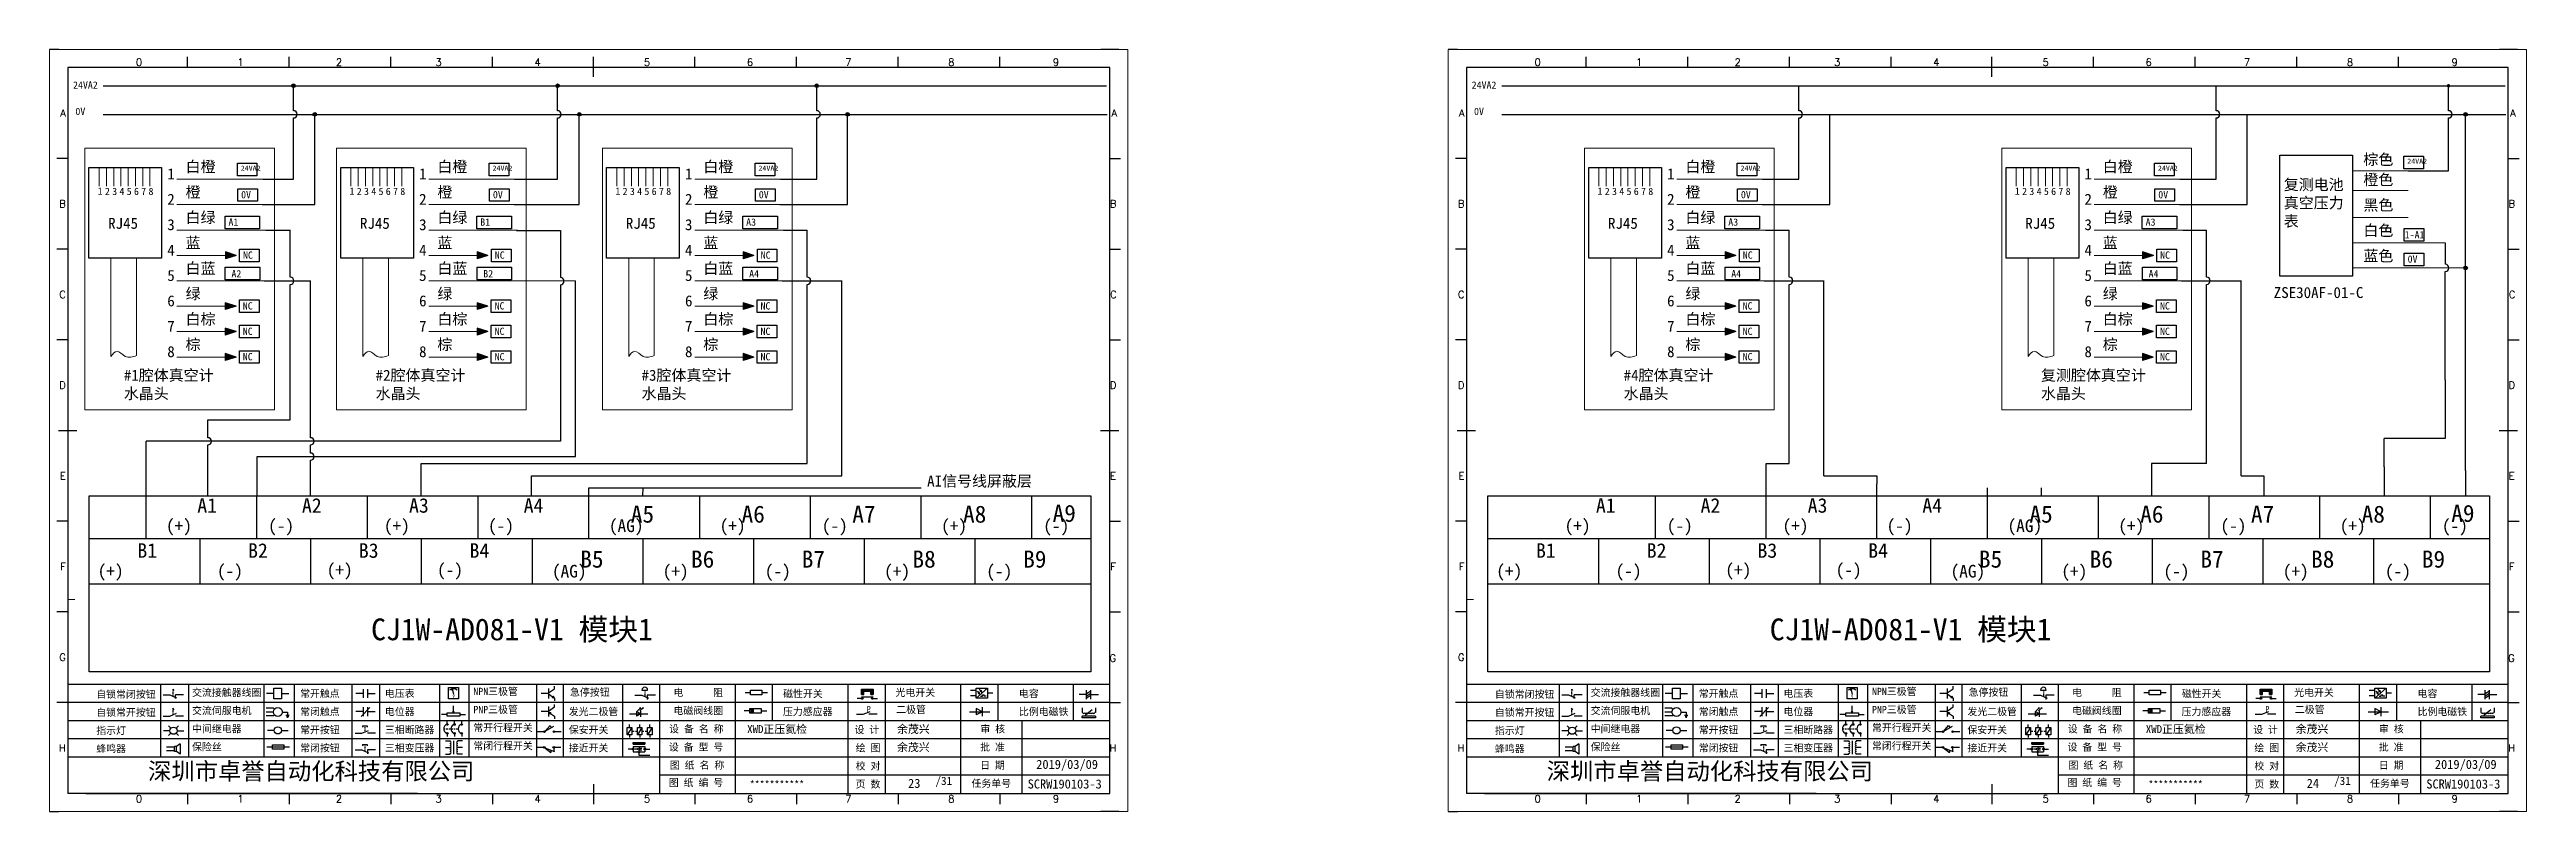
# Model space of a CAD drawing. Header units: millimetres. Extents: x -300 to 54435, y -106 to 60527.
# Drawn here: x 75 to 758, y 648 to 858 of the extents above; entities that cross this region are included whole.
import ezdxf
from ezdxf.enums import TextEntityAlignment as Align

# ---------------------------------------------------------------- set-up
doc = ezdxf.new("R2010")
doc.units = ezdxf.units.MM
doc.layers.add('AE_BOR', color=1, linetype='Continuous')
doc.layers.add('MISC', color=2, linetype='Continuous')
doc.styles.get("Standard").update_dxf_attribs({"font": ''})
doc.styles.add('WD', font='romans.shx', dxfattribs={"width": 0.8, "bigfont": 'gbcbig.shx'})
doc.styles.add('样式 0', font='')
doc.styles.add('样式 2', font='')
doc.styles.add('汉字', font='')
doc.styles.get('Standard').set_extended_font_data('SimSun')
doc.styles.get('样式 0').set_extended_font_data('KaiTi_GB2312')
doc.styles.get('样式 2').set_extended_font_data('NSimSun')
doc.styles.get('汉字').set_extended_font_data('新宋体')

msp = doc.modelspace()

# ---------------------------------------------------------------- texts
for s, p in [('23', (311.95, 654.926)), ('24', (697.19, 654.926))]:
    msp.add_text(s, height=2.5).set_placement(p)
at = {"color": 0, "lineweight": -2, "attachment_point": 1}
for s, insert, char_height, width in [('0V', (82.602, 842.356), 2, 3.98139), ('0V', (467.842, 842.356), 2, 3.98139), ('A1', (116.179, 734.761), 4, 13.31977), ('A2', (145.001, 734.761), 4, 13.31977), ('A3', (174.503, 734.761), 4, 13.31977), ('A4', (206.082, 734.761), 4, 13.31977), ('A5', (235.596, 732.724), 4.7064, 13.31977), ('A6', (266.096, 732.724), 4.7064, 13.31977), ('A7', (296.596, 732.724), 4.7064, 13.31977), ('A8', (327.096, 732.724), 4.7064, 13.31977), ('A9', (351.772, 732.931), 4.7064, 13.31977), ('A1', (501.419, 734.761), 4, 13.31977), ('A2', (530.242, 734.761), 4, 13.31977), ('A3', (559.743, 734.761), 4, 13.31977), ('A4', (591.322, 734.761), 4, 13.31977), ('A5', (620.836, 732.724), 4.7064, 13.31977), ('A6', (651.336, 732.724), 4.7064, 13.31977), ('A7', (681.836, 732.724), 4.7064, 13.31977), ('A8', (712.336, 732.724), 4.7064, 13.31977), ('A9', (737.012, 732.931), 4.7064, 13.31977), ('(+)', (107.551, 728.921), 3.5, 24.73999), ('(-)', (135.688, 728.921), 3.5, 24.73999), ('(+)', (167.571, 728.921), 3.5, 24.73999), ('(-)', (196.253, 728.921), 3.5, 24.73999), ('(AG)', (229.551, 728.921), 3.5, 24.73999), ('(+)', (260.051, 728.921), 3.5, 24.73999), ('(-)', (288.188, 728.921), 3.5, 24.73999), ('(+)', (321.051, 728.897), 3.5, 24.73999), ('(-)', (349.188, 728.897), 3.5, 24.73999), ('(+)', (492.791, 728.921), 3.5, 24.73999), ('(-)', (520.928, 728.921), 3.5, 24.73999), ('(+)', (552.811, 728.921), 3.5, 24.73999), ('(-)', (581.493, 728.921), 3.5, 24.73999), ('(AG)', (614.791, 728.921), 3.5, 24.73999), ('(+)', (645.291, 728.921), 3.5, 24.73999), ('(-)', (673.428, 728.921), 3.5, 24.73999), ('(+)', (706.291, 728.897), 3.5, 24.73999), ('(-)', (734.428, 728.897), 3.5, 24.73999), ('(+)', (88.732, 716.456), 3.5, 24.73999), ('B1', (99.672, 722.333), 4, 13.31977), ('(-)', (121.594, 716.456), 3.5, 24.73999), ('B2', (130.172, 722.333), 4, 13.31977), ('(+)', (151.825, 716.753), 3.5, 24.73999), ('B3', (160.672, 722.333), 4, 13.31977), ('(-)', (182.215, 716.753), 3.5, 24.73999), ('B4', (191.172, 722.333), 4, 13.31977), ('(AG)', (213.864, 716.388), 3.5, 24.73999), ('B5', (221.672, 720.32), 4.7064, 13.31977), ('(+)', (244.364, 716.388), 3.5, 24.73999), ('B6', (252.172, 720.32), 4.7064, 13.31977), ('(-)', (272.5, 716.388), 3.5, 24.73999), ('B7', (282.672, 720.32), 4.7064, 13.31977), ('(+)', (305.364, 716.388), 3.5, 24.73999), ('B8', (313.172, 720.32), 4.7064, 13.31977), ('(-)', (333.5, 716.388), 3.5, 24.73999), ('B9', (343.672, 720.32), 4.7064, 13.31977), ('(+)', (473.972, 716.456), 3.5, 24.73999), ('B1', (484.912, 722.333), 4, 13.31977), ('(-)', (506.834, 716.456), 3.5, 24.73999), ('B2', (515.412, 722.333), 4, 13.31977), ('(+)', (537.065, 716.753), 3.5, 24.73999), ('B3', (545.912, 722.333), 4, 13.31977), ('(-)', (567.455, 716.753), 3.5, 24.73999), ('B4', (576.412, 722.333), 4, 13.31977), ('(AG)', (599.104, 716.388), 3.5, 24.73999), ('B5', (606.912, 720.32), 4.7064, 13.31977), ('(+)', (629.604, 716.388), 3.5, 24.73999), ('B6', (637.412, 720.32), 4.7064, 13.31977), ('(-)', (657.74, 716.388), 3.5, 24.73999), ('B7', (667.912, 720.32), 4.7064, 13.31977), ('(+)', (690.604, 716.388), 3.5, 24.73999), ('B8', (698.412, 720.32), 4.7064, 13.31977), ('(-)', (718.74, 716.388), 3.5, 24.73999), ('B9', (728.912, 720.32), 4.7064, 13.31977)]:
    msp.add_mtext(s, dxfattribs=dict(at, insert=insert, char_height=char_height, width=width))
at = {"color": 7, "attachment_point": 1}
for s, insert, char_height, width in [('{\\fSimSun|b0|i0|c134|p2;1}', (107.915, 825.651), 3.024, 47.92444), ('{\\fSimSun|b0|i0|c134|p2;白橙}', (112.968, 827.64), 3.024, 47.92444), ('{\\fSimSun|b0|i0|c134|p2;1}', (177.271, 825.651), 3.024, 47.92444), ('{\\fSimSun|b0|i0|c134|p2;白橙}', (182.324, 827.64), 3.024, 47.92444), ('{\\fSimSun|b0|i0|c134|p2;1}', (250.51, 825.651), 3.024, 47.92444), ('{\\fSimSun|b0|i0|c134|p2;白橙}', (255.563, 827.64), 3.024, 47.92444), ('{\\fSimSun|b0|i0|c134|p2;1}', (521.02, 825.651), 3.024, 47.92444), ('{\\fSimSun|b0|i0|c134|p2;白橙}', (526.073, 827.64), 3.024, 47.92444), ('{\\fSimSun|b0|i0|c134|p2;1}', (635.975, 825.651), 3.024, 47.92444), ('{\\fSimSun|b0|i0|c134|p2;白橙}', (641.028, 827.64), 3.024, 47.92444), ('{\\fSimSun|b0|i0|c134|p2;棕色}', (712.798, 829.634), 3.024, 47.92444), ('{\\fSimSun|b0|i0|c134|p2;3}', (92.742, 820.319), 2, 3.70552), ('{\\fSimSun|b0|i0|c134|p2;4}', (94.742, 820.319), 2, 3.70552), ('{\\fSimSun|b0|i0|c134|p2;5}', (96.742, 820.319), 2, 3.70552), ('{\\fSimSun|b0|i0|c134|p2;6}', (98.742, 820.319), 2, 3.70552), ('{\\fSimSun|b0|i0|c134|p2;7}', (100.742, 820.319), 2, 3.70552), ('{\\fSimSun|b0|i0|c134|p2;8}', (102.742, 820.319), 2, 3.70552), ('{\\fSimSun|b0|i0|c134|p2;橙}', (112.968, 820.64), 3.024, 47.92444), ('{\\fSimSun|b0|i0|c134|p2;1}', (158.098, 820.389), 2, 3.70552), ('{\\fSimSun|b0|i0|c134|p2;2}', (160.098, 820.319), 2, 3.70552), ('{\\fSimSun|b0|i0|c134|p2;3}', (162.098, 820.319), 2, 3.70552), ('{\\fSimSun|b0|i0|c134|p2;4}', (164.098, 820.319), 2, 3.70552), ('{\\fSimSun|b0|i0|c134|p2;5}', (166.098, 820.319), 2, 3.70552), ('{\\fSimSun|b0|i0|c134|p2;6}', (168.098, 820.319), 2, 3.70552), ('{\\fSimSun|b0|i0|c134|p2;7}', (170.098, 820.319), 2, 3.70552), ('{\\fSimSun|b0|i0|c134|p2;8}', (172.098, 820.319), 2, 3.70552), ('{\\fSimSun|b0|i0|c134|p2;橙}', (182.324, 820.64), 3.024, 47.92444), ('{\\fSimSun|b0|i0|c134|p2;1}', (231.337, 820.389), 2, 3.70552), ('{\\fSimSun|b0|i0|c134|p2;2}', (233.337, 820.319), 2, 3.70552), ('{\\fSimSun|b0|i0|c134|p2;3}', (235.337, 820.319), 2, 3.70552), ('{\\fSimSun|b0|i0|c134|p2;4}', (237.337, 820.319), 2, 3.70552), ('{\\fSimSun|b0|i0|c134|p2;5}', (239.337, 820.319), 2, 3.70552), ('{\\fSimSun|b0|i0|c134|p2;6}', (241.337, 820.319), 2, 3.70552), ('{\\fSimSun|b0|i0|c134|p2;7}', (243.337, 820.319), 2, 3.70552), ('{\\fSimSun|b0|i0|c134|p2;8}', (245.337, 820.319), 2, 3.70552), ('{\\fSimSun|b0|i0|c134|p2;橙}', (255.563, 820.64), 3.024, 47.92444), ('{\\fSimSun|b0|i0|c134|p2;1}', (501.847, 820.389), 2, 3.70552), ('{\\fSimSun|b0|i0|c134|p2;2}', (503.847, 820.319), 2, 3.70552), ('{\\fSimSun|b0|i0|c134|p2;3}', (505.847, 820.319), 2, 3.70552), ('{\\fSimSun|b0|i0|c134|p2;4}', (507.847, 820.319), 2, 3.70552), ('{\\fSimSun|b0|i0|c134|p2;5}', (509.847, 820.319), 2, 3.70552), ('{\\fSimSun|b0|i0|c134|p2;6}', (511.847, 820.319), 2, 3.70552), ('{\\fSimSun|b0|i0|c134|p2;7}', (513.847, 820.319), 2, 3.70552), ('{\\fSimSun|b0|i0|c134|p2;8}', (515.847, 820.319), 2, 3.70552), ('{\\fSimSun|b0|i0|c134|p2;橙}', (526.073, 820.64), 3.024, 47.92444), ('{\\fSimSun|b0|i0|c134|p2;1}', (616.802, 820.389), 2, 3.70552), ('{\\fSimSun|b0|i0|c134|p2;2}', (618.802, 820.319), 2, 3.70552), ('{\\fSimSun|b0|i0|c134|p2;3}', (620.802, 820.319), 2, 3.70552), ('{\\fSimSun|b0|i0|c134|p2;4}', (622.802, 820.319), 2, 3.70552), ('{\\fSimSun|b0|i0|c134|p2;5}', (624.802, 820.319), 2, 3.70552), ('{\\fSimSun|b0|i0|c134|p2;6}', (626.802, 820.319), 2, 3.70552), ('{\\fSimSun|b0|i0|c134|p2;7}', (628.802, 820.319), 2, 3.70552), ('{\\fSimSun|b0|i0|c134|p2;8}', (630.802, 820.319), 2, 3.70552), ('{\\fSimSun|b0|i0|c134|p2;橙}', (641.028, 820.64), 3.024, 47.92444), ('复测电池真空压力表', (690.868, 822.703), 3.024, 17.29634), ('{\\fSimSun|b0|i0|c134|p2;橙色}', (712.798, 824.066), 3.024, 47.92444), ('{\\fSimSun|b0|i0|c134|p2;RJ45}', (91.625, 812.024), 3.024, 47.92444), ('{\\fSimSun|b0|i0|c134|p2;2}', (107.915, 818.651), 3.024, 47.92444), ('{\\fSimSun|b0|i0|c134|p2;白绿}', (112.968, 813.64), 3.024, 47.92444), ('{\\fSimSun|b0|i0|c134|p2;RJ45}', (160.981, 812.024), 3.024, 47.92444), ('{\\fSimSun|b0|i0|c134|p2;2}', (177.271, 818.651), 3.024, 47.92444), ('{\\fSimSun|b0|i0|c134|p2;白绿}', (182.324, 813.64), 3.024, 47.92444), ('{\\fSimSun|b0|i0|c134|p2;RJ45}', (234.22, 812.024), 3.024, 47.92444), ('{\\fSimSun|b0|i0|c134|p2;2}', (250.51, 818.651), 3.024, 47.92444), ('{\\fSimSun|b0|i0|c134|p2;白绿}', (255.563, 813.64), 3.024, 47.92444), ('{\\fSimSun|b0|i0|c134|p2;RJ45}', (504.73, 812.024), 3.024, 47.92444), ('{\\fSimSun|b0|i0|c134|p2;2}', (521.02, 818.651), 3.024, 47.92444), ('{\\fSimSun|b0|i0|c134|p2;白绿}', (526.073, 813.64), 3.024, 47.92444), ('{\\fSimSun|b0|i0|c134|p2;RJ45}', (619.685, 812.024), 3.024, 47.92444), ('{\\fSimSun|b0|i0|c134|p2;2}', (635.975, 818.651), 3.024, 47.92444), ('{\\fSimSun|b0|i0|c134|p2;白绿}', (641.028, 813.64), 3.024, 47.92444), ('{\\fSimSun|b0|i0|c134|p2;黑色}', (712.798, 817.066), 3.024, 47.92444), ('{\\fSimSun|b0|i0|c134|p2;3}', (107.915, 811.651), 3.024, 47.92444), ('{\\fSimSun|b0|i0|c134|p2;蓝}', (112.968, 806.64), 3.024, 47.92444), ('{\\fSimSun|b0|i0|c134|p2;3}', (177.271, 811.651), 3.024, 47.92444), ('{\\fSimSun|b0|i0|c134|p2;蓝}', (182.324, 806.64), 3.024, 47.92444), ('{\\fSimSun|b0|i0|c134|p2;3}', (250.51, 811.651), 3.024, 47.92444), ('{\\fSimSun|b0|i0|c134|p2;蓝}', (255.563, 806.64), 3.024, 47.92444), ('{\\fSimSun|b0|i0|c134|p2;3}', (521.02, 811.651), 3.024, 47.92444), ('{\\fSimSun|b0|i0|c134|p2;蓝}', (526.073, 806.64), 3.024, 47.92444), ('{\\fSimSun|b0|i0|c134|p2;3}', (635.975, 811.651), 3.024, 47.92444), ('{\\fSimSun|b0|i0|c134|p2;蓝}', (641.028, 806.64), 3.024, 47.92444), ('{\\fSimSun|b0|i0|c134|p2;白色}', (712.798, 810.066), 3.024, 47.92444), ('{\\fSimSun|b0|i0|c134|p2;4}', (107.915, 804.651), 3.024, 47.92444), ('{\\fSimSun|b0|i0|c134|p2;白蓝}', (112.968, 799.64), 3.024, 47.92444), ('{\\fSimSun|b0|i0|c134|p2;4}', (177.271, 804.651), 3.024, 47.92444), ('{\\fSimSun|b0|i0|c134|p2;白蓝}', (182.324, 799.64), 3.024, 47.92444), ('{\\fSimSun|b0|i0|c134|p2;4}', (250.51, 804.651), 3.024, 47.92444), ('{\\fSimSun|b0|i0|c134|p2;白蓝}', (255.563, 799.64), 3.024, 47.92444), ('{\\fSimSun|b0|i0|c134|p2;4}', (521.02, 804.651), 3.024, 47.92444), ('{\\fSimSun|b0|i0|c134|p2;白蓝}', (526.073, 799.64), 3.024, 47.92444), ('{\\fSimSun|b0|i0|c134|p2;4}', (635.975, 804.651), 3.024, 47.92444), ('{\\fSimSun|b0|i0|c134|p2;白蓝}', (641.028, 799.64), 3.024, 47.92444), ('{\\fSimSun|b0|i0|c134|p2;蓝色}', (712.798, 803.066), 3.024, 47.92444), ('{\\fSimSun|b0|i0|c134|p2;5}', (107.915, 797.651), 3.024, 47.92444), ('{\\fSimSun|b0|i0|c134|p2;绿}', (112.968, 792.64), 3.024, 47.92444), ('{\\fSimSun|b0|i0|c134|p2;5}', (177.271, 797.651), 3.024, 47.92444), ('{\\fSimSun|b0|i0|c134|p2;绿}', (182.324, 792.64), 3.024, 47.92444), ('{\\fSimSun|b0|i0|c134|p2;5}', (250.51, 797.651), 3.024, 47.92444), ('{\\fSimSun|b0|i0|c134|p2;绿}', (255.563, 792.64), 3.024, 47.92444), ('{\\fSimSun|b0|i0|c134|p2;5}', (521.02, 797.651), 3.024, 47.92444), ('{\\fSimSun|b0|i0|c134|p2;绿}', (526.073, 792.64), 3.024, 47.92444), ('{\\fSimSun|b0|i0|c134|p2;5}', (635.975, 797.651), 3.024, 47.92444), ('{\\fSimSun|b0|i0|c134|p2;绿}', (641.028, 792.64), 3.024, 47.92444), ('ZSE30AF-01-C', (688.117, 792.946), 3.024, 17.98619), ('{\\fSimSun|b0|i0|c134|p2;6}', (107.915, 790.651), 3.024, 47.92444), ('{\\fSimSun|b0|i0|c134|p2;白棕}', (112.968, 785.64), 3.024, 47.92444), ('{\\fSimSun|b0|i0|c134|p2;6}', (177.271, 790.651), 3.024, 47.92444), ('{\\fSimSun|b0|i0|c134|p2;白棕}', (182.324, 785.64), 3.024, 47.92444), ('{\\fSimSun|b0|i0|c134|p2;6}', (250.51, 790.651), 3.024, 47.92444), ('{\\fSimSun|b0|i0|c134|p2;白棕}', (255.563, 785.64), 3.024, 47.92444), ('{\\fSimSun|b0|i0|c134|p2;6}', (521.02, 790.651), 3.024, 47.92444), ('{\\fSimSun|b0|i0|c134|p2;白棕}', (526.073, 785.64), 3.024, 47.92444), ('{\\fSimSun|b0|i0|c134|p2;6}', (635.975, 790.651), 3.024, 47.92444), ('{\\fSimSun|b0|i0|c134|p2;白棕}', (641.028, 785.64), 3.024, 47.92444), ('{\\fSimSun|b0|i0|c134|p2;7}', (107.915, 783.651), 3.024, 47.92444), ('{\\fSimSun|b0|i0|c134|p2;棕}', (112.968, 778.64), 3.024, 47.92444), ('{\\fSimSun|b0|i0|c134|p2;7}', (177.271, 783.651), 3.024, 47.92444), ('{\\fSimSun|b0|i0|c134|p2;棕}', (182.324, 778.64), 3.024, 47.92444), ('{\\fSimSun|b0|i0|c134|p2;7}', (250.51, 783.651), 3.024, 47.92444), ('{\\fSimSun|b0|i0|c134|p2;棕}', (255.563, 778.64), 3.024, 47.92444), ('{\\fSimSun|b0|i0|c134|p2;7}', (521.02, 783.651), 3.024, 47.92444), ('{\\fSimSun|b0|i0|c134|p2;棕}', (526.073, 778.64), 3.024, 47.92444), ('{\\fSimSun|b0|i0|c134|p2;7}', (635.975, 783.651), 3.024, 47.92444), ('{\\fSimSun|b0|i0|c134|p2;棕}', (641.028, 778.64), 3.024, 47.92444), ('{\\fSimSun|b0|i0|c134|p2;8}', (107.915, 776.651), 3.024, 47.92444), ('{\\fSimSun|b0|i0|c134|p2;8}', (177.271, 776.651), 3.024, 47.92444), ('{\\fSimSun|b0|i0|c134|p2;8}', (250.51, 776.651), 3.024, 47.92444), ('{\\fSimSun|b0|i0|c134|p2;8}', (521.02, 776.651), 3.024, 47.92444), ('{\\fSimSun|b0|i0|c134|p2;8}', (635.975, 776.651), 3.024, 47.92444), ('#1腔体真空计\\P水晶头', (95.94, 770.16), 3.024, 47.92444), ('#2腔体真空计\\P水晶头', (165.296, 770.16), 3.024, 47.92444), ('#3腔体真空计\\P水晶头', (238.535, 770.16), 3.024, 47.92444), ('#4腔体真空计\\P水晶头', (509.045, 770.16), 3.024, 47.92444), ('复测腔体真空计\\P水晶头', (624, 770.16), 3.024, 47.92444), ('{AI信号线屏蔽层}', (317.2, 740.999), 3.024, 31.53245), ('{\\fKaiTi_GB2312|b0|i0|c134|p49;XWD\\fNSimSun|b0|i0|c134|p49;正}压氦检', (267.629, 672.213), 2.2, 26.57668), ('余茂兴', (308.915, 672.213), 2.2, 15.31746), ('{\\fKaiTi_GB2312|b0|i0|c134|p49;XWD\\fNSimSun|b0|i0|c134|p49;正}压氦检', (652.869, 672.213), 2.2, 26.57668), ('余茂兴', (694.155, 672.213), 2.2, 15.31746), ('余茂兴', (308.915, 667.213), 2.2, 15.31746), ('余茂兴', (694.155, 667.213), 2.2, 15.31746)]:
    msp.add_mtext(s, dxfattribs=dict(at, insert=insert, char_height=char_height, width=width))
at = {"color": 7, "width": 11.52479, "attachment_point": 1, "style": '样式 2'}
for s, insert, char_height in [('24VA2', (128.149, 826.416), 1.4), ('24VA2', (197.505, 826.416), 1.4), ('24VA2', (270.744, 826.416), 1.4), ('24VA2', (541.255, 826.416), 1.4), ('24VA2', (656.21, 826.416), 1.4), ('0V', (128.246, 819.416), 2), ('0V', (197.602, 819.416), 2), ('0V', (270.841, 819.416), 2), ('0V', (541.351, 819.416), 2), ('0V', (656.306, 819.416), 2), ('A1', (124.766, 811.859), 2), ('B1', (194.122, 811.859), 2), ('A3', (267.361, 811.859), 2), ('A3', (537.871, 811.859), 2), ('A3', (652.826, 811.859), 2), ('NC', (128.77, 802.759), 2), ('NC', (198.126, 802.759), 2), ('NC', (271.365, 802.759), 2), ('NC', (541.876, 802.759), 2), ('NC', (656.831, 802.759), 2), ('A2', (125.587, 797.612), 2), ('B2', (194.943, 797.612), 2), ('A4', (268.182, 797.612), 2), ('A4', (538.693, 797.612), 2), ('A4', (653.648, 797.612), 2), ('NC', (128.724, 788.759), 2), ('NC', (198.08, 788.759), 2), ('NC', (271.319, 788.759), 2), ('NC', (541.83, 788.759), 2), ('NC', (656.785, 788.759), 2), ('NC', (128.724, 781.759), 2), ('NC', (198.08, 781.759), 2), ('NC', (271.319, 781.759), 2), ('NC', (541.83, 781.759), 2), ('NC', (656.785, 781.759), 2), ('NC', (128.724, 774.759), 2), ('NC', (198.08, 774.759), 2), ('NC', (271.319, 774.759), 2), ('NC', (541.83, 774.759), 2), ('NC', (656.785, 774.759), 2)]:
    msp.add_mtext(s, dxfattribs=dict(at, insert=insert, char_height=char_height))
at = {"width": 11.52479, "attachment_point": 1, "style": '样式 2'}
for s, insert, char_height in [('24VA2', (724.889, 828.341), 1.4), ('1-A1', (724.182, 808.352), 2), ('0V', (724.985, 801.668), 2)]:
    msp.add_mtext(s, dxfattribs=dict(at, insert=insert, char_height=char_height))
at = {"char_height": 2, "width": 3.70552, "attachment_point": 1}
for s, insert in [('{\\fSimSun|b0|i0|c134|p2;1}', (88.742, 820.389)), ('{\\fSimSun|b0|i0|c134|p2;2}', (90.742, 820.319))]:
    msp.add_mtext(s, dxfattribs=dict(at, insert=insert))
at = {"lineweight": 0, "char_height": 6, "width": 332.37399, "attachment_point": 1}
for insert in [(164.056, 701.606), (549.296, 701.606)]:
    msp.add_mtext('CJ1W-AD081-V1 模块1', dxfattribs=dict(at, insert=insert))
at = {"color": 7, "char_height": 2, "attachment_point": 1, "style": '汉字'}
for s, insert in [('{\\fKaiTi_GB2312|b0|i0|c134|p49;交流接触器线圈}', (114.736, 682.223)), ('{\\fKaiTi_GB2312|b0|i0|c134|p49;NPN三极管}', (192.215, 682.507)), ('{\\fKaiTi_GB2312|b0|i0|c134|p49;急停按钮}', (218.837, 682.294)), ('{\\fKaiTi_GB2312|b0|i0|c134|p49;电      阻}', (247.344, 682.222)), ('{\\fKaiTi_GB2312|b0|i0|c134|p49;光电开关}', (308.505, 682.223)), ('{\\fKaiTi_GB2312|b0|i0|c134|p49;电容}', (342.481, 681.935)), ('{\\fKaiTi_GB2312|b0|i0|c134|p49;交流接触器线圈}', (499.976, 682.223)), ('{\\fKaiTi_GB2312|b0|i0|c134|p49;NPN三极管}', (577.456, 682.507)), ('{\\fKaiTi_GB2312|b0|i0|c134|p49;急停按钮}', (604.077, 682.294)), ('{\\fKaiTi_GB2312|b0|i0|c134|p49;电      阻}', (632.584, 682.222)), ('{\\fKaiTi_GB2312|b0|i0|c134|p49;光电开关}', (693.745, 682.223)), ('{\\fKaiTi_GB2312|b0|i0|c134|p49;电容}', (727.721, 681.935)), ('{\\fKaiTi_GB2312|b0|i0|c134|p49;自锁常闭按钮}', (88.342, 681.729)), ('{\\fKaiTi_GB2312|b0|i0|c134|p49;自锁常开按钮}', (88.342, 676.729)), ('{\\fKaiTi_GB2312|b0|i0|c134|p49;交流伺服电机}', (114.736, 677.223)), ('{\\fKaiTi_GB2312|b0|i0|c134|p49;常开触点}', (144.489, 681.936)), ('{\\fKaiTi_GB2312|b0|i0|c134|p49;常闭触点}', (144.489, 676.936)), ('{\\fKaiTi_GB2312|b0|i0|c134|p49;电压表}', (167.849, 681.945)), ('{\\fKaiTi_GB2312|b0|i0|c134|p49;电位器}', (167.849, 676.945)), ('{\\fKaiTi_GB2312|b0|i0|c134|p49;PNP三极管}', (192.215, 677.507)), ('{\\fKaiTi_GB2312|b0|i0|c134|p49;发光二极管}', (218.504, 676.935)), ('{\\fKaiTi_GB2312|b0|i0|c134|p49;电磁阀线圈}', (247.344, 677.222)), ('{\\fKaiTi_GB2312|b0|i0|c134|p49;压力感应器}', (277.501, 676.945)), ('{\\fKaiTi_GB2312|b0|i0|c134|p49;磁性开关}', (277.554, 681.885)), ('{\\fKaiTi_GB2312|b0|i0|c134|p49;二极管}', (308.687, 677.507)), ('{\\fKaiTi_GB2312|b0|i0|c134|p49;比例电磁铁}', (342.481, 676.935)), ('{\\fKaiTi_GB2312|b0|i0|c134|p49;自锁常闭按钮}', (473.582, 681.729)), ('{\\fKaiTi_GB2312|b0|i0|c134|p49;自锁常开按钮}', (473.582, 676.729)), ('{\\fKaiTi_GB2312|b0|i0|c134|p49;交流伺服电机}', (499.976, 677.223)), ('{\\fKaiTi_GB2312|b0|i0|c134|p49;常开触点}', (529.73, 681.936)), ('{\\fKaiTi_GB2312|b0|i0|c134|p49;常闭触点}', (529.73, 676.936)), ('{\\fKaiTi_GB2312|b0|i0|c134|p49;电压表}', (553.089, 681.945)), ('{\\fKaiTi_GB2312|b0|i0|c134|p49;电位器}', (553.089, 676.945)), ('{\\fKaiTi_GB2312|b0|i0|c134|p49;PNP三极管}', (577.456, 677.507)), ('{\\fKaiTi_GB2312|b0|i0|c134|p49;发光二极管}', (603.744, 676.935)), ('{\\fKaiTi_GB2312|b0|i0|c134|p49;电磁阀线圈}', (632.584, 677.222)), ('{\\fKaiTi_GB2312|b0|i0|c134|p49;压力感应器}', (662.742, 676.945)), ('{\\fKaiTi_GB2312|b0|i0|c134|p49;磁性开关}', (662.794, 681.885)), ('{\\fKaiTi_GB2312|b0|i0|c134|p49;二极管}', (693.927, 677.507)), ('{\\fKaiTi_GB2312|b0|i0|c134|p49;比例电磁铁}', (727.721, 676.935)), ('{\\fKaiTi_GB2312|b0|i0|c134|p49;指示灯}', (88.342, 671.729)), ('{\\fKaiTi_GB2312|b0|i0|c134|p49;中间继电器}', (114.736, 672.223)), ('{\\fKaiTi_GB2312|b0|i0|c134|p49;常开按钮}', (144.489, 671.936)), ('{\\fKaiTi_GB2312|b0|i0|c134|p49;三相断路器}', (167.849, 671.945)), ('{\\fKaiTi_GB2312|b0|i0|c134|p49;常开行程开关}', (192.215, 672.507)), ('{\\fKaiTi_GB2312|b0|i0|c134|p49;保安开关}', (218.504, 671.935)), ('{\\fKaiTi_GB2312|b0|i0|c134|p0;设 备 名 称}', (246.136, 672.17)), ('{\\fKaiTi_GB2312|b0|i0|c134|p0;设 计}', (297.204, 671.954)), ('{\\fKaiTi_GB2312|b0|i0|c134|p0;审 核}', (331.871, 672.164)), ('{\\fKaiTi_GB2312|b0|i0|c134|p49;指示灯}', (473.582, 671.729)), ('{\\fKaiTi_GB2312|b0|i0|c134|p49;中间继电器}', (499.976, 672.223)), ('{\\fKaiTi_GB2312|b0|i0|c134|p49;常开按钮}', (529.73, 671.936)), ('{\\fKaiTi_GB2312|b0|i0|c134|p49;三相断路器}', (553.089, 671.945)), ('{\\fKaiTi_GB2312|b0|i0|c134|p49;常开行程开关}', (577.456, 672.507)), ('{\\fKaiTi_GB2312|b0|i0|c134|p49;保安开关}', (603.744, 671.935)), ('{\\fKaiTi_GB2312|b0|i0|c134|p0;设 备 名 称}', (631.376, 672.17)), ('{\\fKaiTi_GB2312|b0|i0|c134|p0;设 计}', (682.444, 671.954)), ('{\\fKaiTi_GB2312|b0|i0|c134|p0;审 核}', (717.111, 672.164)), ('{\\fKaiTi_GB2312|b0|i0|c134|p49;蜂鸣器}', (88.342, 666.729)), ('{\\fKaiTi_GB2312|b0|i0|c134|p49;保险丝}', (114.736, 667.223)), ('{\\fKaiTi_GB2312|b0|i0|c134|p49;常闭按钮}', (144.489, 666.936)), ('{\\fKaiTi_GB2312|b0|i0|c134|p49;三相变压器}', (167.849, 666.945)), ('{\\fKaiTi_GB2312|b0|i0|c134|p49;常闭行程开关}', (192.215, 667.507)), ('{\\fKaiTi_GB2312|b0|i0|c134|p49;接近开关}', (218.504, 666.935)), ('{\\fKaiTi_GB2312|b0|i0|c134|p0;设 备 型 号}', (246.062, 667.17)), ('{\\fKaiTi_GB2312|b0|i0|c134|p0;图 纸 名 称}', (246.346, 662.17)), ('{\\fKaiTi_GB2312|b0|i0|c134|p0;校 对}', (297.532, 661.954)), ('{\\fKaiTi_GB2312|b0|i0|c134|p0;绘 图}', (297.532, 666.954)), ('{\\fKaiTi_GB2312|b0|i0|c134|p0;批 准}', (331.801, 667.164)), ('{\\fKaiTi_GB2312|b0|i0|c134|p0;日 期}', (331.801, 662.164)), ('{\\fKaiTi_GB2312|b0|i0|c134|p49;蜂鸣器}', (473.582, 666.729)), ('{\\fKaiTi_GB2312|b0|i0|c134|p49;保险丝}', (499.976, 667.223)), ('{\\fKaiTi_GB2312|b0|i0|c134|p49;常闭按钮}', (529.73, 666.936)), ('{\\fKaiTi_GB2312|b0|i0|c134|p49;三相变压器}', (553.089, 666.945)), ('{\\fKaiTi_GB2312|b0|i0|c134|p49;常闭行程开关}', (577.456, 667.507)), ('{\\fKaiTi_GB2312|b0|i0|c134|p49;接近开关}', (603.744, 666.935)), ('{\\fKaiTi_GB2312|b0|i0|c134|p0;设 备 型 号}', (631.302, 667.17)), ('{\\fKaiTi_GB2312|b0|i0|c134|p0;图 纸 名 称}', (631.586, 662.17)), ('{\\fKaiTi_GB2312|b0|i0|c134|p0;校 对}', (682.772, 661.954)), ('{\\fKaiTi_GB2312|b0|i0|c134|p0;绘 图}', (682.772, 666.954)), ('{\\fKaiTi_GB2312|b0|i0|c134|p0;批 准}', (717.041, 667.164)), ('{\\fKaiTi_GB2312|b0|i0|c134|p0;日 期}', (717.041, 662.164)), ('{\\fKaiTi_GB2312|b0|i0|c134|p0;图 纸 编 号}', (246.048, 657.387)), ('{\\fKaiTi_GB2312|b0|i0|c134|p0;页 数}', (297.532, 656.954)), ('{\\fKaiTi_GB2312|b0|i0|c134|p0;任务单号}', (329.425, 657.164)), ('{\\fKaiTi_GB2312|b0|i0|c134|p0;图 纸 编 号}', (631.288, 657.387)), ('{\\fKaiTi_GB2312|b0|i0|c134|p0;页 数}', (682.772, 656.954)), ('{\\fKaiTi_GB2312|b0|i0|c134|p0;任务单号}', (714.665, 657.164))]:
    msp.add_mtext(s, dxfattribs=dict(at, insert=insert))
at = {"color": 7, "lineweight": -2}
for s, insert, char_height, width, attachment_point in [('深圳市卓誉自动化科技有限公司', (102.619, 661.886), 4.70644, 96.11383, 1), ('深圳市卓誉自动化科技有限公司', (487.859, 661.886), 4.70644, 96.11383, 1), ('{\\C256;***********}', (275.844, 655.914), 2, 31.04816, 5), ('{\\C256;***********}', (661.084, 655.914), 2, 31.04816, 5)]:
    msp.add_mtext(s, dxfattribs=dict(at, insert=insert, char_height=char_height, width=width, attachment_point=attachment_point))
at = {"char_height": 2.5, "attachment_point": 1}
for s, width, insert in [('2019/03/09', 15.27785, (347.26, 662.65)), ('2019/03/09', 15.27785, (732.5, 662.65)), ('SCRW190103-3', 16.39674, (344.889, 657.248)), ('SCRW190103-3', 16.39674, (730.129, 657.248))]:
    msp.add_mtext_dynamic_manual_height_columns(s, width=width, gutter_width=12.5, heights=[0], dxfattribs=dict(at, insert=insert))
at = {"color": 7, "linetype": 'ByBlock', "lineweight": -2, "char_height": 4.26888, "width": 20.81025, "attachment_point": 5}
for insert in [(318.119, 656.575), (703.359, 656.575)]:
    msp.add_mtext('  {\\H0.53119x; /31}', dxfattribs=dict(at, insert=insert))
at = {"layer": 'AE_BOR', "color": 7, "style": 'WD'}
for s, p in [('0', (100.152, 853.914)), ('1', (128.078, 853.914)), ('2', (155.228, 853.914)), ('3', (182.628, 853.914)), ('4', (209.928, 853.914)), ('5', (240.077, 853.914)), ('6', (268.422, 853.914)), ('7', (295.52, 853.914)), ('8', (323.85, 853.914)), ('9', (352.714, 853.914)), ('0', (485.392, 853.914)), ('1', (513.318, 853.914)), ('2', (540.468, 853.914)), ('3', (567.868, 853.914)), ('4', (595.168, 853.914)), ('5', (625.317, 853.914)), ('6', (653.662, 853.914)), ('7', (680.76, 853.914)), ('8', (709.09, 853.914)), ('9', (737.954, 853.914)), ('0', (100.152, 650.914)), ('1', (128.078, 650.914)), ('2', (155.228, 650.914)), ('3', (182.628, 650.914)), ('4', (209.928, 650.914)), ('5', (240.077, 650.914)), ('6', (268.422, 650.914)), ('7', (295.52, 650.914)), ('8', (323.85, 650.914)), ('9', (352.714, 650.914)), ('0', (485.392, 650.914)), ('1', (513.318, 650.914)), ('2', (540.468, 650.914)), ('3', (567.868, 650.914)), ('4', (595.168, 650.914)), ('5', (625.317, 650.914)), ('6', (653.662, 650.914)), ('7', (680.76, 650.914)), ('8', (709.09, 650.914)), ('9', (737.954, 650.914))]:
    msp.add_text(s, height=2, dxfattribs=at).set_placement(p, align=Align.CENTER)
for s, p in [('A', (79.986, 840.914)), ('A', (369.51, 840.914)), ('A', (465.226, 840.914)), ('A', (754.75, 840.914)), ('B', (79.986, 815.914)), ('B', (369.319, 815.914)), ('B', (465.226, 815.914)), ('B', (754.559, 815.914)), ('C', (79.986, 790.914)), ('C', (369.414, 790.914)), ('C', (465.226, 790.914)), ('C', (754.654, 790.914)), ('D', (79.986, 765.914)), ('D', (369.319, 765.914)), ('D', (465.226, 765.914)), ('D', (754.559, 765.914)), ('E', (79.986, 740.914)), ('E', (369.224, 740.914)), ('E', (465.226, 740.914)), ('E', (754.464, 740.914)), ('F', (79.986, 715.914)), ('F', (369.224, 715.914)), ('F', (369.224, 715.914)), ('F', (465.226, 715.914)), ('F', (754.464, 715.914)), ('F', (754.464, 715.914)), ('G', (79.986, 690.914)), ('G', (369.224, 690.695)), ('G', (465.226, 690.914)), ('G', (754.464, 690.695)), ('H', (79.986, 665.914)), ('H', (369.319, 665.914)), ('H', (465.226, 665.914)), ('H', (754.559, 665.914))]:
    msp.add_text(s, height=2, dxfattribs=at).set_placement(p, align=Align.MIDDLE_RIGHT)
at = {"layer": 'MISC', "color": 0, "char_height": 2, "width": 5.01683, "attachment_point": 1, "style": '样式 0'}
for insert in [(81.957, 849.615), (467.197, 849.615)]:
    msp.add_mtext('24VA2', dxfattribs=dict(at, insert=insert))

# ---------------------------------------------------------------- blocks, each defined once
blk = doc.blocks.new('磁性开关')
at = {"linetype": 'ByBlock'}
h = blk.add_hatch(dxfattribs=at)
h.set_pattern_fill('ANSI31', color=256, scale=0.1, style=0)
h.paths.add_polyline_path([(-1910.88, -776.69), (-1910.88, -775.29), (-1907.69, -775.29), (-1907.69, -776.69), (-1908.31, -776.69), (-1908.31, -775.79), (-1910.25, -775.79), (-1910.25, -776.69)])
for p, q in [((-1910.88, -776.69), (-1910.88, -775.29)), ((-1910.88, -775.29), (-1907.69, -775.29)), ((-1910.88, -776.69), (-1910.25, -776.69)), ((-1910.88, -777.39), (-1907.69, -777.39)), ((-1910.25, -776.69), (-1910.25, -775.79)), ((-1910.25, -775.79), (-1908.31, -775.79)), ((-1908.31, -776.69), (-1908.31, -775.79)), ((-1908.31, -776.69), (-1907.69, -776.69)), ((-1907.69, -775.29), (-1907.69, -776.69)), ((-1910.91, -777.81), (-1912.09, -777.81)), ((-1907.66, -777.81), (-1906.48, -777.81))]:
    blk.add_line(p, q, dxfattribs=at)
for centre in [(-1910.68, -777.81), (-1907.88, -777.81)]:
    blk.add_circle(centre, 0.225, dxfattribs=at)
blk = doc.blocks.new('*U4')
at = {"linetype": 'ByBlock'}
for p, q in [((-1911.92, -782.07), (-1910.06, -782.07)), ((-1910.06, -782.07), (-1908.18, -782.88)), ((-1909.23, -780.45), (-1909.23, -780.67)), ((-1909.23, -780.45), (-1908.92, -780.84)), ((-1909.23, -780.84), (-1909.23, -781.05)), ((-1909.23, -781.23), (-1909.23, -781.44)), ((-1909.23, -781.61), (-1909.23, -781.83)), ((-1909.23, -782), (-1909.23, -782.21)), ((-1909.23, -782.38), (-1909.23, -782.43)), ((-1908.52, -783.07), (-1908.52, -782.07)), ((-1906.25, -782.07), (-1908.52, -782.07))]:
    blk.add_line(p, q, dxfattribs=at)
blk = doc.blocks.new('*U6')
at = {"linetype": 'ByBlock'}
for p, q in [((-1908.88, -791.17), (-1909.23, -790.71)), ((-1909.23, -790.71), (-1909.23, -790.92)), ((-1909.23, -791.09), (-1909.23, -791.31)), ((-1911.92, -792.89), (-1910.06, -792.89)), ((-1910.06, -792.89), (-1908.18, -792.08)), ((-1909.23, -791.48), (-1909.23, -791.69)), ((-1909.23, -791.86), (-1909.23, -792.08)), ((-1909.23, -792.25), (-1909.23, -792.47)), ((-1906.25, -792.89), (-1908.52, -792.89))]:
    blk.add_line(p, q, dxfattribs=at)
blk = doc.blocks.new('蜂鸣器')
at = {"linetype": 'ByBlock'}
for p, q in [((-1908.8, -796.48), (-1911.01, -796.48)), ((-1908.8, -797.46), (-1911.01, -797.46)), ((-1908.25, -796.26), (-1908.8, -796.26)), ((-1908.8, -797.68), (-1908.8, -796.26)), ((-1908.25, -797.68), (-1908.8, -797.68)), ((-1907.17, -795.53), (-1908.25, -796.26)), ((-1908.25, -797.68), (-1908.25, -796.26)), ((-1907.17, -798.41), (-1908.25, -797.68)), ((-1907.17, -795.53), (-1907.17, -798.41))]:
    blk.add_line(p, q, dxfattribs=at)
blk = doc.blocks.new('指示灯')
at = {"linetype": 'ByBlock'}
for p, q in [((-1854.25, -776.92), (-1856.06, -776.92)), ((-1854.62, -775.59), (-1853.97, -776.23)), ((-1854.62, -778.25), (-1853.97, -777.61)), ((-1851.9, -775.59), (-1852.54, -776.23)), ((-1851.9, -778.25), (-1852.54, -777.61)), ((-1852.26, -776.92), (-1850.45, -776.92))]:
    blk.add_line(p, q, dxfattribs=at)
blk.add_circle((-1853.26, -776.92), 0.992, dxfattribs=at)
blk = doc.blocks.new('光电开关')
at = {"linetype": 'ByBlock'}
h = blk.add_hatch(dxfattribs=at)
h.set_pattern_fill('ANSI31', color=256, scale=0.01, style=0)
h.set_pattern_definition([(45, (0.172267, 0), (-0.0224506403, 0.0224506403), [])])
h.paths.add_polyline_path([(-1882.44, -776.34), (-1882.5, -775.91), (-1882.68, -776.07)])
h.paths.add_polyline_path([(-1882.86, -776.23), (-1882.44, -776.34), (-1882.68, -776.07)])
h.paths.add_polyline_path([(-1883.05, -776.88), (-1883.11, -776.45), (-1883.29, -776.61)])
h.paths.add_polyline_path([(-1883.47, -776.77), (-1883.05, -776.88), (-1883.29, -776.61)])
for p, q in [((-1884.01, -775.96), (-1885.56, -775.96)), ((-1884.01, -777.39), (-1885.56, -777.39)), ((-1880.91, -775.3), (-1884.01, -778.05)), ((-1883.75, -776.09), (-1883.05, -776.88)), ((-1883.11, -776.45), (-1883.47, -776.77)), ((-1883.05, -776.88), (-1883.47, -776.77)), ((-1883.14, -775.55), (-1882.44, -776.34)), ((-1883.05, -776.88), (-1883.11, -776.45)), ((-1882.5, -775.91), (-1882.86, -776.23)), ((-1882.44, -776.34), (-1882.86, -776.23)), ((-1882.78, -777.47), (-1882.23, -777.47)), ((-1882.44, -776.34), (-1882.5, -775.91)), ((-1882.23, -777.47), (-1882.23, -777.14)), ((-1882.23, -777.14), (-1881.78, -777.14)), ((-1881.78, -777.47), (-1881.78, -777.14)), ((-1881.23, -777.47), (-1881.78, -777.47)), ((-1879.37, -776.67), (-1880.91, -776.67))]:
    blk.add_line(p, q, dxfattribs=at)
blk.add_lwpolyline([(-1884.01, -775.3), (-1880.91, -775.3), (-1880.91, -778.05), (-1884.01, -778.05)], close=True, dxfattribs=at)
blk = doc.blocks.new('交流接触器线圈')
at = {"linetype": 'ByBlock'}
for p, q in [((-1880.82, -781.77), (-1882.87, -781.77)), ((-1878.72, -781.77), (-1876.67, -781.77))]:
    blk.add_line(p, q, dxfattribs=at)
blk.add_lwpolyline([(-1880.82, -780.28), (-1878.72, -780.28), (-1878.72, -783.26), (-1880.82, -783.26)], close=True, dxfattribs=at)
blk = doc.blocks.new('交流伺服电机')
at = {"linetype": 'ByBlock'}
for p, q in [((-1880.97, -785.75), (-1882.94, -785.75)), ((-1880.97, -786.85), (-1882.94, -786.85)), ((-1880.97, -787.94), (-1882.94, -787.94)), ((-1880.97, -785.75), (-1880.65, -786.03)), ((-1880.97, -787.94), (-1880.65, -787.67)), ((-1878.49, -786.85), (-1877.07, -786.85)), ((-1877.54, -787.72), (-1876.59, -787.72)), ((-1877.38, -788.01), (-1876.75, -788.01)), ((-1877.23, -788.29), (-1876.9, -788.29)), ((-1877.07, -786.85), (-1877.07, -787.72))]:
    blk.add_line(p, q, dxfattribs=at)
blk.add_circle((-1879.73, -786.85), 1.24, dxfattribs=at)
blk = doc.blocks.new('中间继电器')
at = {"linetype": 'ByBlock'}
for p, q in [((-1880.72, -791.92), (-1882.54, -791.92)), ((-1878.74, -791.92), (-1876.92, -791.92))]:
    blk.add_line(p, q, dxfattribs=at)
blk.add_circle((-1879.73, -791.92), 0.992, dxfattribs=at)
blk = doc.blocks.new('保险丝')
at = {"linetype": 'ByBlock'}
blk.add_line((-1882.72, -796.49), (-1876.55, -796.49), dxfattribs=at)
blk.add_lwpolyline([(-1881.2, -795.86), (-1878.06, -795.86), (-1878.06, -797.12), (-1881.2, -797.12)], close=True, dxfattribs=at)
blk = doc.blocks.new('常开按钮')
at = {"linetype": 'ByBlock'}
for p, q in [((-1911.92, -787.73), (-1910.06, -787.73)), ((-1910.06, -787.73), (-1908.18, -786.93)), ((-1909.9, -785.68), (-1908.56, -785.68)), ((-1909.9, -785.68), (-1909.9, -786.07)), ((-1909.23, -785.68), (-1909.23, -785.89)), ((-1909.23, -786.06), (-1909.23, -786.28)), ((-1909.23, -786.45), (-1909.23, -786.67)), ((-1909.23, -786.84), (-1909.23, -787.05)), ((-1909.23, -787.22), (-1909.23, -787.38)), ((-1908.56, -785.68), (-1908.56, -786.07)), ((-1906.25, -787.73), (-1908.52, -787.73))]:
    blk.add_line(p, q, dxfattribs=at)
blk = doc.blocks.new('常开触点')
at = {"linetype": 'ByBlock'}
for p, q in [((-1853.82, -781.77), (-1855.88, -781.77)), ((-1853.82, -782.99), (-1853.82, -780.56)), ((-1852.6, -782.99), (-1852.6, -780.56)), ((-1852.6, -781.77), (-1850.55, -781.77))]:
    blk.add_line(p, q, dxfattribs=at)
blk = doc.blocks.new('常闭触点')
at = {"linetype": 'ByBlock'}
for p, q in [((-1853.82, -786.77), (-1855.88, -786.77)), ((-1852.01, -785.66), (-1854.43, -788.1)), ((-1853.82, -787.99), (-1853.82, -785.56)), ((-1852.6, -787.99), (-1852.6, -785.56)), ((-1852.6, -786.77), (-1850.55, -786.77))]:
    blk.add_line(p, q, dxfattribs=at)
blk = doc.blocks.new('常闭按钮')
at = {"linetype": 'ByBlock'}
for p, q in [((-1854.11, -790.83), (-1852.77, -790.83)), ((-1854.11, -790.83), (-1854.11, -791.22)), ((-1853.44, -790.83), (-1853.44, -791.04)), ((-1853.44, -791.21), (-1853.44, -791.43)), ((-1852.77, -790.83), (-1852.77, -791.22)), ((-1856.13, -792.28), (-1854.28, -792.28)), ((-1854.28, -792.28), (-1852.4, -793.09)), ((-1853.44, -791.6), (-1853.44, -791.82)), ((-1853.44, -791.99), (-1853.44, -792.2)), ((-1853.44, -792.37), (-1853.44, -792.53)), ((-1850.47, -792.28), (-1852.73, -792.28)), ((-1852.73, -792.28), (-1852.73, -793.43))]:
    blk.add_line(p, q, dxfattribs=at)
blk = doc.blocks.new('电磁阀线圈')
at = {"linetype": 'ByBlock'}
for p, q in [((-1854.61, -796.54), (-1856.17, -796.54)), ((-1854.61, -795.92), (-1853.75, -797.16)), ((-1853.75, -795.92), (-1854.61, -797.16)), ((-1853.75, -795.92), (-1853.75, -797.16)), ((-1851.53, -796.54), (-1849.97, -796.54))]:
    blk.add_line(p, q, dxfattribs=at)
blk.add_lwpolyline([(-1854.61, -795.92), (-1851.53, -795.92), (-1851.53, -797.16), (-1854.61, -797.16)], close=True, dxfattribs=at)
blk = doc.blocks.new('电压表')
at = {"linetype": 'ByBlock'}
for p, q in [((-1814.84, -780.75), (-1814.91, -781.13)), ((-1814.6, -781.05), (-1814.91, -781.13)), ((-1814.84, -780.75), (-1814.46, -782.26)), ((-1814.84, -780.75), (-1814.6, -781.05))]:
    blk.add_line(p, q, dxfattribs=at)
blk.add_lwpolyline([(-1815.84, -780.34), (-1813.07, -780.34), (-1813.07, -783.49), (-1815.84, -783.49)], close=True, dxfattribs=at)
blk.add_arc((-1814.46, -782.26), 1.56, 46.83135, 133.16865, dxfattribs=at)
at = {"linetype": 'ByBlock', "insert": (-1814.7, -782.39), "char_height": 0.75, "width": 0.6768, "attachment_point": 1}
blk.add_mtext('V', dxfattribs=at)
blk = doc.blocks.new('电位器')
at = {"linetype": 'ByBlock'}
for p, q in [((-1816.21, -787.75), (-1817.79, -787.75)), ((-1814.45, -787.3), (-1814.62, -786.96)), ((-1814.62, -786.96), (-1814.27, -786.96)), ((-1814.45, -787.3), (-1814.45, -785.39)), ((-1814.45, -787.3), (-1814.27, -786.96)), ((-1812.68, -787.75), (-1811.1, -787.75))]:
    blk.add_line(p, q, dxfattribs=at)
blk.add_lwpolyline([(-1816.21, -787.3), (-1812.68, -787.3), (-1812.68, -788.2), (-1816.21, -788.2)], close=True, dxfattribs=at)
blk = doc.blocks.new('三相断路器')
at = {"linetype": 'ByBlock'}
for p, q in [((-1816.17, -790.33), (-1816.17, -789.7)), ((-1814.17, -790.33), (-1814.17, -789.7)), ((-1812.18, -790.33), (-1812.18, -789.7)), ((-1817.14, -791.74), (-1816.72, -791.74)), ((-1816.45, -791.74), (-1816.03, -791.74)), ((-1816.17, -793.19), (-1816.17, -793.83)), ((-1815.76, -791.74), (-1815.34, -791.74)), ((-1815.07, -791.74), (-1814.65, -791.74)), ((-1814.38, -791.74), (-1813.96, -791.74)), ((-1814.17, -793.19), (-1814.17, -793.83)), ((-1813.69, -791.74), (-1813.27, -791.74)), ((-1812.18, -793.19), (-1812.18, -793.83))]:
    blk.add_line(p, q, dxfattribs=at)
for centre in [(-1816.17, -790.55), (-1814.17, -790.55), (-1812.18, -790.55), (-1816.17, -792.98), (-1814.17, -792.98), (-1812.18, -792.98)]:
    blk.add_circle(centre, 0.219, dxfattribs=at)
for centre in [(-1815.81, -791.74), (-1813.82, -791.74), (-1811.83, -791.74)]:
    blk.add_arc(centre, 1.32, 115.57905, 244.42095, dxfattribs=at)
blk = doc.blocks.new('三相变压器')
at = {"linetype": 'ByBlock'}
for p, q in [((-1816.69, -795.03), (-1815.37, -795.03)), ((-1816.69, -796.87), (-1815.37, -796.87)), ((-1815.37, -795.03), (-1815.37, -795.24)), ((-1814.34, -798.7), (-1814.34, -795.04)), ((-1812, -795.03), (-1813.32, -795.03)), ((-1813.32, -795.03), (-1813.32, -795.24)), ((-1812, -796.87), (-1813.32, -796.87)), ((-1816.69, -798.71), (-1815.37, -798.71)), ((-1815.37, -798.71), (-1815.37, -798.5)), ((-1813.32, -798.71), (-1813.32, -798.5)), ((-1812, -798.71), (-1813.32, -798.71))]:
    blk.add_line(p, q, dxfattribs=at)
for centre, start, end in [((-1815.37, -795.51), 270, 90), ((-1815.37, -796.06), 270, 90), ((-1815.37, -796.6), 270, 90), ((-1815.37, -797.14), 270, 90), ((-1815.37, -797.68), 270, 90), ((-1815.37, -798.23), 270, 90), ((-1813.32, -795.51), 90, 270), ((-1813.32, -796.06), 90, 270), ((-1813.32, -796.6), 90, 270), ((-1813.32, -797.14), 90, 270), ((-1813.32, -797.68), 90, 270), ((-1813.32, -798.23), 90, 270)]:
    blk.add_arc(centre, 0.271, start, end, dxfattribs=at)
blk = doc.blocks.new('压力感应器')
at = {"linetype": 'ByBlock'}
for p, q in [((-1817.44, -777.73), (-1815.59, -777.73)), ((-1815.59, -777.73), (-1813.71, -776.93)), ((-1811.78, -777.73), (-1814.05, -777.73))]:
    blk.add_line(p, q, dxfattribs=at)
at = {"linetype": 'ByBlock', "insert": (-1814.65, -775.48), "char_height": 1.68, "width": 1.2242, "attachment_point": 1}
blk.add_mtext('{\\fNSimSun|b0|i0|c134|p49;P}', dxfattribs=at)
blk = doc.blocks.new('二极管')
at = {"linetype": 'ByBlock'}
for p, q in [((-1787.52, -776.77), (-1781.92, -776.77)), ((-1783.97, -776.77), (-1785.69, -775.9)), ((-1785.69, -775.9), (-1785.69, -777.65)), ((-1783.97, -776.77), (-1785.69, -777.65)), ((-1783.97, -777.99), (-1783.97, -775.56))]:
    blk.add_line(p, q, dxfattribs=at)
blk = doc.blocks.new('NPN三极管')
at = {"linetype": 'ByBlock'}
for p, q in [((-1785.73, -781.97), (-1787.81, -781.97)), ((-1785.73, -780.61), (-1785.73, -783.32)), ((-1785.73, -781.82), (-1784.15, -780.66)), ((-1785.73, -782.11), (-1784.15, -783.27)), ((-1784.41, -782.73), (-1784.74, -783.18)), ((-1784.15, -783.27), (-1784.74, -783.18)), ((-1784.15, -783.27), (-1784.41, -782.73)), ((-1784.15, -780.66), (-1784.15, -779.98)), ((-1784.15, -783.27), (-1784.15, -783.96))]:
    blk.add_line(p, q, dxfattribs=at)
blk = doc.blocks.new('PNP三极管')
at = {"linetype": 'ByBlock'}
for p, q in [((-1784.9, -786.74), (-1786.98, -786.74)), ((-1784.9, -785.38), (-1784.9, -788.09)), ((-1784.9, -786.59), (-1783.32, -785.43)), ((-1784.9, -786.88), (-1783.32, -788.04)), ((-1784.9, -786.88), (-1784.31, -786.97)), ((-1784.9, -786.88), (-1784.64, -787.42)), ((-1784.31, -786.97), (-1784.64, -787.42)), ((-1783.32, -785.43), (-1783.32, -784.75)), ((-1783.32, -788.04), (-1783.32, -788.73))]:
    blk.add_line(p, q, dxfattribs=at)
blk = doc.blocks.new('常开行程开关')
at = {"linetype": 'ByBlock'}
for p, q in [((-1785.89, -792.17), (-1784.52, -790.62)), ((-1785.89, -792.17), (-1783.43, -790.72)), ((-1784.52, -790.62), (-1784.19, -791.17)), ((-1786.29, -792.3), (-1788.01, -792.3)), ((-1781.48, -792.3), (-1783.21, -792.3))]:
    blk.add_line(p, q, dxfattribs=at)
for centre in [(-1786.07, -792.3), (-1783.42, -792.3)]:
    blk.add_circle(centre, 0.219, dxfattribs=at)
blk = doc.blocks.new('常闭行程开关')
at = {"linetype": 'ByBlock'}
for p, q in [((-1786.34, -796.62), (-1788.07, -796.62)), ((-1785.93, -796.72), (-1783.25, -797.7)), ((-1785.93, -796.72), (-1784.3, -798)), ((-1784.3, -798), (-1784.08, -797.4)), ((-1783.48, -796.84), (-1783.48, -797.85)), ((-1781.54, -796.62), (-1783.26, -796.62))]:
    blk.add_line(p, q, dxfattribs=at)
for centre in [(-1786.12, -796.62), (-1783.48, -796.62)]:
    blk.add_circle(centre, 0.219, dxfattribs=at)
blk = doc.blocks.new('电容')
at = {"linetype": 'ByBlock'}
for p, q in [((-1756.08, -781.77), (-1758.13, -781.77)), ((-1756.08, -782.99), (-1756.08, -780.56)), ((-1754.86, -780.79), (-1756.08, -781.55)), ((-1754.86, -781.44), (-1756.08, -782.2)), ((-1754.86, -781.99), (-1756.08, -782.75)), ((-1754.86, -782.99), (-1754.86, -780.56)), ((-1754.86, -781.77), (-1752.81, -781.77))]:
    blk.add_line(p, q, dxfattribs=at)
blk = doc.blocks.new('发光二极管')
at = {"linetype": 'ByBlock'}
for p, q in [((-1758.01, -786.77), (-1752.89, -786.77)), ((-1754.84, -786.77), (-1756.04, -786.16)), ((-1756.04, -786.16), (-1756.04, -787.39)), ((-1754.84, -786.77), (-1756.04, -787.39)), ((-1755.78, -785.92), (-1754.89, -785.14)), ((-1754.89, -785.14), (-1755.2, -785.22)), ((-1755.2, -785.22), (-1755.01, -785.43)), ((-1755.08, -785.92), (-1754.18, -785.14)), ((-1754.89, -785.14), (-1755.01, -785.43)), ((-1754.84, -787.63), (-1754.84, -785.92)), ((-1754.18, -785.14), (-1754.49, -785.22)), ((-1754.49, -785.22), (-1754.31, -785.43)), ((-1754.18, -785.14), (-1754.31, -785.43))]:
    blk.add_line(p, q, dxfattribs=at)
blk = doc.blocks.new('比例电磁阀')
at = {"linetype": 'ByBlock'}
for p, q in [((-1757.26, -775.38), (-1757.26, -776.71)), ((-1757.26, -776.71), (-1757.05, -776.71)), ((-1753.6, -777.73), (-1757.25, -777.73)), ((-1757.25, -778.13), (-1757.25, -777.73)), ((-1754.5, -775.98), (-1756.35, -777.44)), ((-1756.35, -777.44), (-1756.25, -777.25)), ((-1756.35, -777.44), (-1756.15, -777.38)), ((-1756.15, -777.38), (-1756.25, -777.25)), ((-1753.58, -776.71), (-1753.8, -776.71)), ((-1753.6, -777.73), (-1753.6, -778.13)), ((-1753.58, -775.38), (-1753.58, -776.71)), ((-1753.6, -778.13), (-1757.25, -778.13))]:
    blk.add_line(p, q, dxfattribs=at)
for centre in [(-1756.78, -776.71), (-1756.24, -776.71), (-1755.7, -776.71), (-1755.15, -776.71), (-1754.61, -776.71), (-1754.07, -776.71)]:
    blk.add_arc(centre, 0.271, 180, 0, dxfattribs=at)
blk = doc.blocks.new('保安开关')
at = {"linetype": 'ByBlock'}
for p, q in [((-1757.33, -790.79), (-1758.6, -792.81)), ((-1757.96, -790.79), (-1757.96, -789.97)), ((-1754.54, -790.79), (-1755.81, -792.81)), ((-1755.17, -790.79), (-1755.17, -789.97)), ((-1751.75, -790.79), (-1753.02, -792.81)), ((-1752.39, -790.79), (-1752.39, -789.97)), ((-1757.96, -792.81), (-1757.96, -793.62)), ((-1757.33, -791.8), (-1756.72, -791.8)), ((-1756.35, -791.8), (-1755.89, -791.8)), ((-1755.17, -792.81), (-1755.17, -793.62)), ((-1754.52, -791.8), (-1754.06, -791.8)), ((-1753.69, -791.8), (-1753.08, -791.8)), ((-1752.39, -792.81), (-1752.39, -793.62))]:
    blk.add_line(p, q, dxfattribs=at)
for points in [[(-1758.6, -790.79), (-1757.33, -790.79), (-1757.33, -792.81), (-1758.6, -792.81)], [(-1755.81, -790.79), (-1754.54, -790.79), (-1754.54, -792.81), (-1755.81, -792.81)], [(-1753.02, -790.79), (-1751.75, -790.79), (-1751.75, -792.81), (-1753.02, -792.81)]]:
    blk.add_lwpolyline(points, close=True, dxfattribs=at)
blk = doc.blocks.new('接近开关')
at = {"linetype": 'ByBlock'}
h = blk.add_hatch(dxfattribs=at)
h.set_pattern_fill('ANSI31', color=256, scale=0.01, style=0)
h.set_pattern_definition([(45, (-89.131516, -30.795668), (-0.0224506403, 0.0224506403), [])])
h.paths.add_polyline_path([(-1516.96, -1123.35), (-1516.96, -1122.85), (-1513.76, -1122.85), (-1513.76, -1123.35)])
for p, q in [((-1517.18, -1124.71), (-1518.36, -1124.71)), ((-1516.96, -1123.35), (-1516.96, -1122.85)), ((-1516.96, -1122.85), (-1513.76, -1122.85)), ((-1516.96, -1123.35), (-1513.76, -1123.35)), ((-1516.96, -1123.95), (-1513.76, -1123.95)), ((-1516.96, -1123.95), (-1516.96, -1125.47)), ((-1516.96, -1125.47), (-1513.76, -1125.47)), ((-1515.91, -1124.71), (-1516.45, -1124.71)), ((-1515.11, -1124.31), (-1515.91, -1124.71)), ((-1515.11, -1125.11), (-1515.91, -1124.71)), ((-1515.36, -1125.69), (-1515.36, -1126.36)), ((-1515.33, -1124.53), (-1515.17, -1124.53)), ((-1515.33, -1124.88), (-1515.17, -1124.88)), ((-1515.25, -1124.45), (-1515.25, -1124.61)), ((-1515.11, -1124.31), (-1515.11, -1125.11)), ((-1515.11, -1124.48), (-1514.58, -1124.48)), ((-1515.11, -1124.94), (-1514.58, -1124.94)), ((-1513.76, -1122.85), (-1513.76, -1123.35)), ((-1513.76, -1123.95), (-1513.76, -1125.47)), ((-1513.54, -1124.71), (-1512.36, -1124.71)), ((-1515.36, -1126.36), (-1512.36, -1126.36))]:
    blk.add_line(p, q, dxfattribs=at)
for centre in [(-1516.96, -1124.71), (-1515.36, -1125.47), (-1513.76, -1124.71)]:
    blk.add_circle(centre, 0.225, dxfattribs=at)
blk = doc.blocks.new('电阻')
at = {"linetype": 'ByBlock'}
for p, q in [((-3.09, 0), (-1.57, 0)), ((1.57, 0), (3.09, 0))]:
    blk.add_line(p, q, dxfattribs=at)
blk.add_lwpolyline([(-1.57, 0.63), (1.57, 0.63), (1.57, -0.63), (-1.57, -0.63)], close=True, dxfattribs=at)
blk = doc.blocks.new('急停按钮')
at = {"linetype": 'ByBlock'}
for p, q in [((-1.86, 0), (0, 0)), ((0, 0), (1.88, -0.81)), ((0.06, 1.45), (1.61, 1.45)), ((0.83, 1.45), (0.83, 1.24)), ((0.83, 1.07), (0.83, 0.85)), ((0.83, 0.68), (0.83, 0.47)), ((0.83, 0.29), (0.83, 0.08)), ((3.81, 0), (1.54, 0)), ((1.54, 0), (1.54, -1.15)), ((0.83, -0.09), (0.83, -0.24))]:
    blk.add_line(p, q, dxfattribs=at)
blk.add_arc((0.83, 1.45), 0.774, 0, 180)

# ---------------------------------------------------------------- hatches: boundary and pattern name
at = {"lineweight": -2}
h = msp.add_hatch(color=0, dxfattribs=at)
edge = h.paths.add_edge_path()
edge.add_arc((142.672, 848.421), 0.5, 0, 360)
h = msp.add_hatch(color=0, dxfattribs=at)
edge = h.paths.add_edge_path()
edge.add_arc((215.435, 848.421), 0.5, 0, 360)
h = msp.add_hatch(color=0, dxfattribs=at)
edge = h.paths.add_edge_path()
edge.add_arc((286.786, 848.421), 0.5, 0, 360)
h = msp.add_hatch(color=0, dxfattribs=at)
edge = h.paths.add_edge_path()
edge.add_arc((736.255, 848.421), 0.5, 0, 360)
h = msp.add_hatch(color=7, dxfattribs=at)
edge = h.paths.add_edge_path()
edge.add_arc((148.534, 840.549), 0.5, 0, 360)
h = msp.add_hatch(color=7, dxfattribs=at)
edge = h.paths.add_edge_path()
edge.add_arc((221.398, 840.549), 0.5, 0, 360)
h = msp.add_hatch(color=7, dxfattribs=at)
edge = h.paths.add_edge_path()
edge.add_arc((295.289, 840.549), 0.5, 0, 360)
h = msp.add_hatch(color=0, dxfattribs=at)
edge = h.paths.add_edge_path()
edge.add_arc((740.957, 840.549), 0.5, 0, 360)
for points in [[(126.891, 801.666), (123.943, 802.611), (123.943, 800.722)], [(196.247, 801.666), (193.299, 802.611), (193.299, 800.722)], [(269.486, 801.666), (266.539, 802.611), (266.539, 800.722)], [(539.997, 801.666), (537.049, 802.611), (537.049, 800.722)], [(654.952, 801.666), (652.004, 802.611), (652.004, 800.722)], [(126.845, 787.666), (123.897, 788.611), (123.897, 786.722)], [(196.201, 787.666), (193.253, 788.611), (193.253, 786.722)], [(269.441, 787.666), (266.493, 788.611), (266.493, 786.722)], [(539.951, 787.666), (537.003, 788.611), (537.003, 786.722)], [(654.906, 787.666), (651.958, 788.611), (651.958, 786.722)], [(126.845, 780.666), (123.897, 781.611), (123.897, 779.722)], [(196.201, 780.666), (193.253, 781.611), (193.253, 779.722)], [(269.441, 780.666), (266.493, 781.611), (266.493, 779.722)], [(539.951, 780.666), (537.003, 781.611), (537.003, 779.722)], [(654.906, 780.666), (651.958, 781.611), (651.958, 779.722)], [(126.845, 773.666), (123.897, 774.611), (123.897, 772.722)], [(196.201, 773.666), (193.253, 774.611), (193.253, 772.722)], [(269.441, 773.666), (266.493, 774.611), (266.493, 772.722)], [(539.951, 773.666), (537.003, 774.611), (537.003, 772.722)], [(654.906, 773.666), (651.958, 774.611), (651.958, 772.722)]]:
    msp.add_hatch(color=7).paths.add_polyline_path(points)
h = msp.add_hatch(color=0, dxfattribs=at)
edge = h.paths.add_edge_path()
edge.add_arc((740.957, 798.216), 0.5, 0, 360)

# ---------------------------------------------------------------- linework, layer by layer
at = {"color": 7}
for p, q in [((367.486, 853.414), (80.486, 853.414)), ((80.486, 853.414), (80.486, 653.414)), ((367.486, 653.414), (367.486, 853.414)), ((752.726, 853.414), (465.726, 853.414)), ((465.726, 853.414), (465.726, 653.414)), ((752.726, 653.414), (752.726, 853.414)), ((123.943, 802.611), (123.943, 800.722)), ((126.891, 801.666), (123.943, 802.611)), ((126.891, 801.666), (123.943, 800.722)), ((193.299, 802.611), (193.299, 800.722)), ((196.247, 801.666), (193.299, 802.611)), ((196.247, 801.666), (193.299, 800.722)), ((266.539, 802.611), (266.539, 800.722)), ((269.486, 801.666), (266.539, 802.611)), ((269.486, 801.666), (266.539, 800.722)), ((537.049, 802.611), (537.049, 800.722)), ((539.997, 801.666), (537.049, 802.611)), ((539.997, 801.666), (537.049, 800.722)), ((652.004, 802.611), (652.004, 800.722)), ((654.952, 801.666), (652.004, 802.611)), ((654.952, 801.666), (652.004, 800.722)), ((123.897, 788.611), (123.897, 786.722)), ((126.845, 787.666), (123.897, 788.611)), ((126.845, 787.666), (123.897, 786.722)), ((196.201, 787.666), (193.253, 788.611)), ((193.253, 788.611), (193.253, 786.722)), ((196.201, 787.666), (193.253, 786.722)), ((266.493, 788.611), (266.493, 786.722)), ((269.441, 787.666), (266.493, 788.611)), ((269.441, 787.666), (266.493, 786.722)), ((537.003, 788.611), (537.003, 786.722)), ((539.951, 787.666), (537.003, 788.611)), ((539.951, 787.666), (537.003, 786.722)), ((651.958, 788.611), (651.958, 786.722)), ((654.906, 787.666), (651.958, 788.611)), ((654.906, 787.666), (651.958, 786.722)), ((123.897, 781.611), (123.897, 779.722)), ((126.845, 780.666), (123.897, 781.611)), ((126.845, 780.666), (123.897, 779.722)), ((196.201, 780.666), (193.253, 781.611)), ((193.253, 781.611), (193.253, 779.722)), ((196.201, 780.666), (193.253, 779.722)), ((266.493, 781.611), (266.493, 779.722)), ((269.441, 780.666), (266.493, 781.611)), ((269.441, 780.666), (266.493, 779.722)), ((537.003, 781.611), (537.003, 779.722)), ((539.951, 780.666), (537.003, 781.611)), ((539.951, 780.666), (537.003, 779.722)), ((651.958, 781.611), (651.958, 779.722)), ((654.906, 780.666), (651.958, 781.611)), ((654.906, 780.666), (651.958, 779.722)), ((123.897, 774.611), (123.897, 772.722)), ((126.845, 773.666), (123.897, 774.611)), ((126.845, 773.666), (123.897, 772.722)), ((196.201, 773.666), (193.253, 774.611)), ((193.253, 774.611), (193.253, 772.722)), ((196.201, 773.666), (193.253, 772.722)), ((266.493, 774.611), (266.493, 772.722)), ((269.441, 773.666), (266.493, 774.611)), ((269.441, 773.666), (266.493, 772.722)), ((537.003, 774.611), (537.003, 772.722)), ((539.951, 773.666), (537.003, 774.611)), ((539.951, 773.666), (537.003, 772.722)), ((651.958, 774.611), (651.958, 772.722)), ((654.906, 773.666), (651.958, 774.611)), ((654.906, 773.666), (651.958, 772.722)), ((85.516, 653.414), (365.016, 653.414)), ((206.282, 653.414), (266.232, 653.414)), ((266.232, 653.414), (335.018, 653.414)), ((470.756, 653.414), (750.256, 653.414)), ((591.522, 653.414), (651.472, 653.414)), ((651.472, 653.414), (720.258, 653.414))]:
    msp.add_line(p, q, dxfattribs=at)
at = {"color": 0, "lineweight": -2}
for p, q in [((90.298, 848.421), (366.59, 848.421)), ((142.672, 841.549), (142.672, 848.421)), ((215.435, 841.549), (215.435, 848.421)), ((286.786, 841.549), (286.786, 848.421)), ((475.538, 848.421), (751.83, 848.421)), ((557.296, 841.549), (557.296, 848.421)), ((672.251, 841.549), (672.251, 848.421)), ((736.255, 841.549), (736.255, 848.421)), ((90.298, 840.549), (366.78, 840.549)), ((475.538, 840.549), (752.02, 840.549)), ((736.255, 824.973), (736.255, 839.549)), ((740.957, 762.432), (740.957, 840.549)), ((725.112, 824.973), (736.255, 824.973)), ((735.372, 805.091), (735.372, 799.216)), ((141.789, 756.36), (141.789, 793.666)), ((147.375, 751.433), (147.375, 794.666)), ((216.178, 793.585), (216.178, 750.433)), ((220.339, 746.209), (220.339, 794.666)), ((284.168, 744.28), (284.168, 793.691)), ((293.72, 740.953), (293.72, 794.735)), ((554.679, 744.28), (554.679, 793.691)), ((564.23, 740.953), (564.23, 794.735)), ((669.634, 744.28), (669.634, 793.691)), ((679.185, 740.953), (679.185, 794.735)), ((735.372, 767.359), (735.372, 797.216)), ((119.069, 751.433), (119.069, 756.36)), ((119.069, 756.36), (141.789, 756.36)), ((216.178, 750.433), (102.062, 750.433)), ((102.062, 723.695), (102.062, 750.433)), ((119.069, 735.404), (119.069, 749.433)), ((132.711, 735.33), (132.711, 746.209)), ((132.711, 746.209), (220.339, 746.209)), ((147.375, 747.209), (147.375, 749.433)), ((147.375, 735.404), (147.375, 745.209)), ((177.871, 744.28), (284.168, 744.28)), ((177.871, 735.404), (177.871, 744.28)), ((208.257, 740.953), (293.72, 740.953)), ((208.257, 735.404), (208.257, 740.953)), ((224.062, 737.58), (315.562, 737.58)), ((224.062, 735.258), (224.062, 737.58)), ((238.921, 735.404), (238.948, 737.58)), ((609.302, 735.258), (609.302, 737.58)), ((624.161, 735.404), (624.188, 737.58)), ((132.562, 723.537), (132.562, 735.258)), ((163.062, 723.537), (163.062, 735.258)), ((193.562, 723.537), (193.562, 735.258)), ((224.062, 723.537), (224.062, 735.258)), ((224.062, 723.672), (224.062, 735.258)), ((254.562, 723.537), (254.562, 735.258)), ((285.062, 723.537), (285.062, 735.258)), ((315.562, 723.537), (315.562, 735.258)), ((346.062, 723.537), (346.062, 735.258)), ((517.802, 723.537), (517.802, 735.258)), ((548.302, 723.537), (548.302, 735.258)), ((578.802, 723.537), (578.802, 735.258)), ((609.302, 723.537), (609.302, 735.258)), ((609.302, 723.672), (609.302, 735.258)), ((639.802, 723.537), (639.802, 735.258)), ((670.302, 723.537), (670.302, 735.258)), ((700.802, 723.537), (700.802, 735.258)), ((731.302, 723.537), (731.302, 735.258)), ((86.375, 723.672), (362.325, 723.672)), ((116.875, 723.672), (116.875, 711.162)), ((147.375, 723.672), (147.375, 711.162)), ((177.875, 723.672), (177.875, 711.162)), ((208.375, 723.672), (208.375, 711.162)), ((238.875, 723.672), (238.875, 711.162)), ((269.375, 723.672), (269.375, 711.162)), ((299.875, 723.672), (299.875, 711.162)), ((330.375, 723.672), (330.375, 711.162)), ((471.615, 723.672), (747.565, 723.672)), ((502.115, 723.672), (502.115, 711.162)), ((532.615, 723.672), (532.615, 711.162)), ((563.115, 723.672), (563.115, 711.162)), ((593.615, 723.672), (593.615, 711.162)), ((624.115, 723.672), (624.115, 711.162)), ((654.615, 723.672), (654.615, 711.162)), ((685.115, 723.672), (685.115, 711.162)), ((715.615, 723.672), (715.615, 711.162)), ((86.375, 711.162), (362.304, 711.162)), ((471.615, 711.162), (747.544, 711.162))]:
    msp.add_line(p, q, dxfattribs=at)
at = {"color": 7, "lineweight": -2}
for p, q in [((142.672, 822.666), (142.672, 839.549)), ((148.534, 815.666), (148.534, 840.549)), ((215.435, 822.666), (215.435, 839.549)), ((221.398, 815.666), (221.398, 840.549)), ((286.786, 822.666), (286.786, 839.549)), ((295.289, 815.666), (295.289, 840.549)), ((557.296, 822.666), (557.296, 839.549)), ((565.799, 815.666), (565.799, 840.549)), ((672.251, 822.666), (672.251, 839.549)), ((680.754, 815.666), (680.754, 840.549)), ((134.22, 822.666), (142.672, 822.666)), ((203.576, 822.666), (215.435, 822.666)), ((276.815, 822.666), (286.786, 822.666)), ((547.325, 822.666), (557.296, 822.666)), ((662.281, 822.666), (672.251, 822.666)), ((134.082, 815.666), (148.534, 815.666)), ((203.438, 815.666), (221.398, 815.666)), ((276.677, 815.666), (295.289, 815.666)), ((547.187, 815.666), (565.799, 815.666)), ((662.142, 815.666), (680.754, 815.666)), ((135.048, 808.666), (141.789, 808.666)), ((141.789, 795.666), (141.789, 808.735)), ((204.091, 808.579), (216.178, 808.579)), ((216.178, 808.579), (216.178, 795.585)), ((277.648, 808.634), (284.168, 808.634)), ((284.168, 795.691), (284.168, 808.634)), ((548.158, 808.634), (554.679, 808.634)), ((554.679, 795.691), (554.679, 808.634)), ((663.113, 808.634), (669.634, 808.634)), ((669.634, 795.691), (669.634, 808.634)), ((134.634, 794.666), (147.375, 794.666)), ((277.236, 794.691), (293.72, 794.691)), ((547.746, 794.691), (564.23, 794.691)), ((662.701, 794.691), (679.185, 794.691)), ((106.065, 683.414), (106.065, 663.414)), ((113.742, 683.414), (113.742, 663.414)), ((134.531, 683.414), (134.531, 663.414)), ((142.885, 683.414), (142.885, 663.414)), ((158.74, 683.414), (158.74, 663.414)), ((166.388, 683.414), (166.388, 663.414)), ((182.881, 683.414), (182.881, 663.414)), ((190.983, 683.414), (190.983, 663.414)), ((209.602, 683.414), (209.602, 663.414)), ((216.961, 683.414), (216.961, 663.414)), ((233.271, 683.414), (233.271, 663.414)), ((243.509, 683.414), (243.509, 653.499)), ((264.32, 683.414), (264.32, 673.414)), ((274.557, 683.414), (274.557, 673.414)), ((295.368, 683.414), (295.368, 673.414)), ((305.606, 683.414), (305.606, 673.414)), ((326.416, 683.414), (326.416, 673.414)), ((336.654, 683.414), (336.654, 673.414)), ((357.464, 683.414), (357.464, 673.414)), ((491.305, 683.414), (491.305, 663.414)), ((498.982, 683.414), (498.982, 663.414)), ((519.772, 683.414), (519.772, 663.414)), ((528.125, 683.414), (528.125, 663.414)), ((543.98, 683.414), (543.98, 663.414)), ((551.628, 683.414), (551.628, 663.414)), ((568.121, 683.414), (568.121, 663.414)), ((576.223, 683.414), (576.223, 663.414)), ((594.842, 683.414), (594.842, 663.414)), ((602.201, 683.414), (602.201, 663.414)), ((618.511, 683.414), (618.511, 663.414)), ((628.749, 683.414), (628.749, 653.499)), ((649.56, 683.414), (649.56, 673.414)), ((659.798, 683.414), (659.798, 673.414)), ((680.608, 683.414), (680.608, 673.414)), ((690.846, 683.414), (690.846, 673.414)), ((711.656, 683.414), (711.656, 673.414)), ((721.894, 683.414), (721.894, 673.414)), ((742.704, 683.414), (742.704, 673.414)), ((264.32, 673.414), (264.32, 653.499)), ((295.368, 673.414), (295.368, 653.414)), ((305.606, 673.414), (305.606, 653.414)), ((326.416, 673.414), (326.416, 653.414)), ((343.269, 673.414), (343.269, 653.414)), ((649.56, 673.414), (649.56, 653.499)), ((680.608, 673.414), (680.608, 653.414)), ((690.846, 673.414), (690.846, 653.414)), ((711.656, 673.414), (711.656, 653.414)), ((728.509, 673.414), (728.509, 653.414))]:
    msp.add_line(p, q, dxfattribs=at)
at = {"lineweight": 0}
for p, q in [((89.146, 825.944), (89.146, 820.787)), ((91.146, 825.944), (91.146, 820.787)), ((709.828, 819.585), (725.112, 819.585)), ((709.883, 824.973), (725.112, 824.973)), ((709.828, 812.091), (725.112, 812.091)), ((709.828, 805.091), (725.112, 805.091)), ((725.112, 805.091), (735.372, 805.091)), ((709.828, 798.216), (740.957, 798.216))]:
    msp.add_line(p, q, dxfattribs=at)
at = {"color": 7, "lineweight": 0}
for p, q in [((93.146, 825.944), (93.146, 820.787)), ((95.146, 825.944), (95.146, 820.787)), ((97.146, 825.944), (97.146, 820.787)), ((99.146, 825.944), (99.146, 820.787)), ((101.146, 825.944), (101.146, 820.787)), ((103.146, 825.944), (103.146, 820.787)), ((158.502, 825.944), (158.502, 820.787)), ((160.502, 825.944), (160.502, 820.787)), ((162.502, 825.944), (162.502, 820.787)), ((164.502, 825.944), (164.502, 820.787)), ((166.502, 825.944), (166.502, 820.787)), ((168.502, 825.944), (168.502, 820.787)), ((170.502, 825.944), (170.502, 820.787)), ((172.502, 825.944), (172.502, 820.787)), ((231.741, 825.944), (231.741, 820.787)), ((233.741, 825.944), (233.741, 820.787)), ((235.741, 825.944), (235.741, 820.787)), ((237.741, 825.944), (237.741, 820.787)), ((239.741, 825.944), (239.741, 820.787)), ((241.741, 825.944), (241.741, 820.787)), ((243.741, 825.944), (243.741, 820.787)), ((245.741, 825.944), (245.741, 820.787)), ((502.251, 825.944), (502.251, 820.787)), ((504.251, 825.944), (504.251, 820.787)), ((506.251, 825.944), (506.251, 820.787)), ((508.251, 825.944), (508.251, 820.787)), ((510.251, 825.944), (510.251, 820.787)), ((512.251, 825.944), (512.251, 820.787)), ((514.251, 825.944), (514.251, 820.787)), ((516.251, 825.944), (516.251, 820.787)), ((617.206, 825.944), (617.206, 820.787)), ((619.206, 825.944), (619.206, 820.787)), ((621.206, 825.944), (621.206, 820.787)), ((623.206, 825.944), (623.206, 820.787)), ((625.206, 825.944), (625.206, 820.787)), ((627.206, 825.944), (627.206, 820.787)), ((629.206, 825.944), (629.206, 820.787)), ((631.206, 825.944), (631.206, 820.787)), ((110.582, 822.666), (134.22, 822.666)), ((179.938, 822.666), (203.576, 822.666)), ((253.178, 822.666), (276.815, 822.666)), ((523.688, 822.666), (547.325, 822.666)), ((638.643, 822.666), (662.281, 822.666)), ((110.582, 815.666), (134.082, 815.666)), ((179.938, 815.666), (203.438, 815.666)), ((253.178, 815.666), (276.677, 815.666)), ((523.688, 815.666), (547.187, 815.666)), ((638.643, 815.666), (662.142, 815.666)), ((110.582, 808.666), (135.048, 808.666)), ((179.938, 808.666), (204.405, 808.666)), ((253.178, 808.666), (277.644, 808.666)), ((523.688, 808.666), (548.154, 808.666)), ((638.643, 808.666), (663.109, 808.666)), ((92.408, 801.047), (92.408, 773.813)), ((99.449, 801.047), (99.449, 774.04)), ((110.582, 801.666), (126.891, 801.666)), ((161.764, 801.047), (161.764, 773.813)), ((168.805, 801.047), (168.805, 774.04)), ((179.938, 801.666), (196.247, 801.666)), ((235.004, 801.047), (235.004, 773.813)), ((242.044, 801.047), (242.044, 774.04)), ((253.178, 801.666), (269.486, 801.666)), ((505.514, 801.047), (505.514, 773.813)), ((512.554, 801.047), (512.554, 774.04)), ((523.688, 801.666), (539.997, 801.666)), ((620.469, 801.047), (620.469, 773.813)), ((627.509, 801.047), (627.509, 774.04)), ((638.643, 801.666), (654.952, 801.666)), ((110.582, 794.666), (134.634, 794.666)), ((179.938, 794.666), (220.339, 794.666)), ((253.178, 794.666), (277.229, 794.666)), ((523.688, 794.666), (547.74, 794.666)), ((638.643, 794.666), (662.695, 794.666)), ((110.582, 787.666), (126.845, 787.666)), ((179.938, 787.666), (196.201, 787.666)), ((253.178, 787.666), (269.441, 787.666)), ((523.688, 787.666), (539.951, 787.666)), ((638.643, 787.666), (654.906, 787.666)), ((110.582, 780.666), (126.845, 780.666)), ((179.938, 780.666), (196.201, 780.666)), ((253.178, 780.666), (269.441, 780.666)), ((523.688, 780.666), (539.951, 780.666)), ((638.643, 780.666), (654.906, 780.666)), ((110.582, 773.666), (126.845, 773.666)), ((179.938, 773.666), (196.201, 773.666)), ((253.178, 773.666), (269.441, 773.666)), ((523.688, 773.666), (539.951, 773.666)), ((638.643, 773.666), (654.906, 773.666))]:
    msp.add_line(p, q, dxfattribs=at)
for p, q in [((735.372, 767.359), (735.372, 751.229)), ((740.957, 742.391), (740.957, 762.432)), ((735.372, 751.229), (718.538, 751.229)), ((718.545, 743.391), (718.538, 751.229)), ((548.302, 735.258), (548.302, 744.28)), ((548.302, 744.28), (554.679, 744.28)), ((669.634, 744.28), (654.402, 744.28)), ((654.402, 744.28), (654.402, 738.68)), ((564.23, 740.953), (578.802, 740.953)), ((578.802, 740.953), (578.802, 738.686)), ((578.802, 735.258), (578.802, 738.686)), ((654.402, 738.68), (654.402, 736.042)), ((679.185, 740.953), (685.364, 740.953)), ((685.364, 740.953), (685.364, 738.733)), ((685.364, 738.733), (685.364, 736.733)), ((718.545, 743.391), (718.536, 741.391)), ((718.536, 741.391), (718.536, 735.404)), ((740.957, 742.391), (740.957, 735.404)), ((654.402, 736.68), (654.402, 735.404)), ((685.364, 736.733), (685.364, 735.404))]:
    msp.add_line(p, q)
at = {"color": 7, "lineweight": 9, "ltscale": 0.1}
for p, q in [((80.486, 706.843), (82.485, 706.843)), ((465.726, 706.843), (467.725, 706.843)), ((176.821, 653.414), (206.282, 653.414)), ((204.925, 653.414), (204.925, 653.414)), ((204.925, 653.414), (204.925, 653.414)), ((204.925, 653.414), (204.925, 653.414)), ((204.925, 653.414), (204.925, 653.414)), ((562.061, 653.414), (591.522, 653.414)), ((590.165, 653.414), (590.165, 653.414)), ((590.165, 653.414), (590.165, 653.414)), ((590.165, 653.414), (590.165, 653.414)), ((590.165, 653.414), (590.165, 653.414))]:
    msp.add_line(p, q, dxfattribs=at)
at = {"color": 7, "linetype": 'ByBlock'}
for p, q in [((367.486, 683.414), (80.486, 683.414)), ((752.726, 683.414), (465.726, 683.414)), ((367.486, 678.414), (80.486, 678.414)), ((752.726, 678.414), (465.726, 678.414)), ((367.486, 673.414), (80.486, 673.414)), ((752.726, 673.414), (465.726, 673.414)), ((367.486, 668.414), (80.486, 668.414)), ((367.486, 663.414), (80.486, 663.414)), ((752.726, 668.414), (465.726, 668.414)), ((752.726, 663.414), (465.726, 663.414)), ((367.486, 658.414), (243.509, 658.414)), ((752.726, 658.414), (628.749, 658.414))]:
    msp.add_line(p, q, dxfattribs=at)
at = {"color": 7, "ltscale": 2}
for p, q in [((367.486, 653.414), (367.486, 674.861)), ((752.726, 653.414), (752.726, 674.861)), ((176.821, 653.414), (80.486, 653.414)), ((335.018, 653.414), (365.016, 653.414)), ((335.018, 653.414), (367.486, 653.414)), ((562.061, 653.414), (465.726, 653.414)), ((720.258, 653.414), (750.256, 653.414)), ((720.258, 653.414), (752.726, 653.414))]:
    msp.add_line(p, q, dxfattribs=at)
at = {"lineweight": 0}
for points in [[(85.172, 831.19), (137.422, 831.19), (137.422, 759.101), (85.172, 759.101)], [(154.528, 831.19), (206.778, 831.19), (206.778, 759.101), (154.528, 759.101)], [(227.768, 831.19), (280.018, 831.19), (280.018, 759.101), (227.768, 759.101)], [(498.278, 831.19), (550.528, 831.19), (550.528, 759.101), (498.278, 759.101)], [(613.233, 831.19), (665.483, 831.19), (665.483, 759.101), (613.233, 759.101)]]:
    msp.add_lwpolyline(points, close=True, dxfattribs=at)
for points in [[(86.326, 825.875), (106.357, 825.875), (106.357, 800.937), (86.326, 800.937)], [(689.797, 829.3), (709.828, 829.3), (709.828, 795.991), (689.797, 795.991)]]:
    msp.add_lwpolyline(points, close=True)
at = {"color": 7}
for points in [[(127.221, 827.06), (132.624, 827.06), (132.624, 823.586), (127.221, 823.586)], [(155.682, 825.875), (175.713, 825.875), (175.713, 800.937), (155.682, 800.937)], [(196.577, 827.06), (201.98, 827.06), (201.98, 823.586), (196.577, 823.586)], [(228.921, 825.875), (248.952, 825.875), (248.952, 800.937), (228.921, 800.937)], [(269.817, 827.06), (275.219, 827.06), (275.219, 823.586), (269.817, 823.586)], [(499.431, 825.875), (519.462, 825.875), (519.462, 800.937), (499.431, 800.937)], [(540.327, 827.06), (545.73, 827.06), (545.73, 823.586), (540.327, 823.586)], [(614.386, 825.875), (634.417, 825.875), (634.417, 800.937), (614.386, 800.937)], [(655.282, 827.06), (660.685, 827.06), (660.685, 823.586), (655.282, 823.586)], [(127.318, 820.06), (132.721, 820.06), (132.721, 816.586), (127.318, 816.586)], [(196.674, 820.06), (202.077, 820.06), (202.077, 816.586), (196.674, 816.586)], [(269.913, 820.06), (275.316, 820.06), (275.316, 816.586), (269.913, 816.586)], [(540.424, 820.06), (545.827, 820.06), (545.827, 816.586), (540.424, 816.586)], [(655.379, 820.06), (660.782, 820.06), (660.782, 816.586), (655.379, 816.586)], [(123.838, 812.503), (133.355, 812.503), (133.355, 809.029), (123.838, 809.029)], [(193.194, 812.503), (202.711, 812.503), (202.711, 809.029), (193.194, 809.029)], [(266.433, 812.503), (275.95, 812.503), (275.95, 809.029), (266.433, 809.029)], [(536.944, 812.503), (546.46, 812.503), (546.461, 809.029), (536.944, 809.029)], [(651.899, 812.503), (661.415, 812.503), (661.416, 809.029), (651.899, 809.029)], [(123.882, 798.44), (133.399, 798.44), (133.399, 794.965), (123.882, 794.965)], [(127.842, 803.403), (133.245, 803.403), (133.245, 799.929), (127.842, 799.929)], [(193.238, 798.44), (202.755, 798.44), (202.755, 794.965), (193.238, 794.965)], [(197.198, 803.403), (202.601, 803.403), (202.601, 799.929), (197.198, 799.929)], [(266.478, 798.44), (275.994, 798.44), (275.994, 794.965), (266.478, 794.965)], [(270.438, 803.403), (275.84, 803.403), (275.84, 799.929), (270.438, 799.929)], [(536.988, 798.44), (546.505, 798.44), (546.505, 794.965), (536.988, 794.965)], [(540.948, 803.403), (546.351, 803.403), (546.351, 799.929), (540.948, 799.929)], [(651.943, 798.44), (661.46, 798.44), (661.46, 794.965), (651.943, 794.965)], [(655.903, 803.403), (661.306, 803.403), (661.306, 799.929), (655.903, 799.929)], [(127.796, 789.403), (133.199, 789.403), (133.199, 785.929), (127.796, 785.929)], [(197.152, 789.403), (202.555, 789.403), (202.555, 785.929), (197.152, 785.929)], [(270.392, 789.403), (275.795, 789.403), (275.795, 785.929), (270.392, 785.929)], [(540.902, 789.403), (546.305, 789.403), (546.305, 785.929), (540.902, 785.929)], [(655.857, 789.403), (661.26, 789.403), (661.26, 785.929), (655.857, 785.929)], [(127.796, 782.403), (133.199, 782.403), (133.199, 778.929), (127.796, 778.929)], [(197.152, 782.403), (202.555, 782.403), (202.555, 778.929), (197.152, 778.929)], [(270.392, 782.403), (275.795, 782.403), (275.795, 778.929), (270.392, 778.929)], [(540.902, 782.403), (546.305, 782.403), (546.305, 778.929), (540.902, 778.929)], [(655.857, 782.403), (661.26, 782.403), (661.26, 778.929), (655.857, 778.929)], [(127.796, 775.403), (133.199, 775.403), (133.199, 771.929), (127.796, 771.929)], [(197.152, 775.403), (202.555, 775.403), (202.555, 771.929), (197.152, 771.929)], [(270.392, 775.403), (275.795, 775.403), (275.795, 771.929), (270.392, 771.929)], [(540.902, 775.403), (546.305, 775.403), (546.305, 771.929), (540.902, 771.929)], [(655.857, 775.403), (661.26, 775.403), (661.26, 771.929), (655.857, 771.929)]]:
    msp.add_lwpolyline(points, close=True, dxfattribs=at)
at = {"color": 1}
for points in [[(723.961, 828.985), (729.364, 828.985), (729.364, 825.511), (723.961, 825.511)], [(724.058, 809.103), (729.461, 809.103), (729.461, 805.629), (724.058, 805.629)], [(724.058, 802.312), (729.461, 802.312), (729.461, 798.838), (724.058, 798.838)]]:
    msp.add_lwpolyline(points, close=True, dxfattribs=at)
at = {"color": 0, "lineweight": -2}
for points in [[(86.375, 735.404), (362.304, 735.404), (362.304, 686.92), (86.375, 686.92)], [(471.615, 735.404), (747.544, 735.404), (747.544, 686.92), (471.615, 686.92)]]:
    msp.add_lwpolyline(points, close=True, dxfattribs=at)
for centre in [(142.672, 848.421), (215.435, 848.421), (286.786, 848.421), (740.957, 840.549), (740.957, 798.216)]:
    msp.add_circle(centre, 0.5, dxfattribs=at)
at = {"color": 7, "lineweight": -2}
for centre in [(148.534, 840.549), (221.398, 840.549), (295.289, 840.549)]:
    msp.add_circle(centre, 0.5, dxfattribs=at)
for centre in [(142.672, 840.549), (215.435, 840.549), (286.786, 840.549), (557.296, 840.549), (672.251, 840.549), (141.789, 794.666), (216.178, 794.585), (284.168, 794.691), (554.679, 794.691), (669.634, 794.691)]:
    msp.add_arc(centre, 1, 270, 90, dxfattribs=at)
at = {"color": 0, "lineweight": -2}
for centre in [(736.255, 840.549), (735.372, 798.216), (119.069, 750.433), (147.375, 750.433), (147.375, 746.209)]:
    msp.add_arc(centre, 1, 270, 90, dxfattribs=at)
at = {"color": 7, "lineweight": 0}
for points in [[(92.408, 773.813), (94.066, 775.254), (96.35, 773.85), (99.449, 774.04)], [(161.764, 773.813), (163.422, 775.254), (165.706, 773.85), (168.805, 774.04)], [(235.004, 773.813), (236.661, 775.254), (238.945, 773.85), (242.044, 774.04)], [(505.514, 773.813), (507.171, 775.254), (509.455, 773.85), (512.554, 774.04)], [(620.469, 773.813), (622.126, 775.254), (624.41, 773.85), (627.509, 774.04)]]:
    msp.add_spline(points, degree=3, dxfattribs=at)
at = {"layer": 'AE_BOR', "color": 7, "lineweight": 30}
for p, q in [((78.016, 858.414), (75.482, 858.414)), ((225.266, 850.914), (225.266, 855.914)), ((370.016, 858.414), (365.016, 858.414)), ((463.256, 858.414), (460.722, 858.414)), ((610.506, 850.914), (610.506, 855.914)), ((755.256, 858.414), (750.256, 858.414)), ((77.986, 753.414), (82.986, 753.414)), ((364.986, 753.414), (369.986, 753.414)), ((463.226, 753.414), (468.226, 753.414)), ((750.226, 753.414), (755.226, 753.414)), ((225.266, 655.914), (225.266, 650.914)), ((610.506, 655.914), (610.506, 650.914)), ((75.482, 648.414), (78.016, 648.414)), ((225.266, 653.414), (225.266, 650.914)), ((370.016, 648.414), (365.016, 648.414)), ((460.722, 648.414), (463.256, 648.414)), ((610.506, 653.414), (610.506, 650.914)), ((755.256, 648.414), (750.256, 648.414))]:
    msp.add_line(p, q, dxfattribs=at)
at = {"layer": 'AE_BOR', "color": 7, "lineweight": 15}
for p, q in [((75.482, 858.414), (372.482, 858.414)), ((75.482, 648.414), (75.482, 858.414)), ((372.482, 858.414), (372.482, 648.414)), ((460.722, 858.414), (757.722, 858.414)), ((460.722, 648.414), (460.722, 858.414)), ((757.722, 858.414), (757.722, 648.414)), ((372.482, 648.414), (75.482, 648.414)), ((757.722, 648.414), (460.722, 648.414))]:
    msp.add_line(p, q, dxfattribs=at)
at = {"layer": 'AE_BOR', "color": 7}
for p, q in [((113.516, 853.414), (113.516, 856.414)), ((141.516, 853.414), (141.516, 856.414)), ((169.516, 853.414), (169.516, 856.414)), ((197.516, 853.414), (197.516, 856.414)), ((225.266, 853.414), (225.266, 856.414)), ((253.266, 853.414), (253.266, 856.414)), ((281.266, 853.414), (281.266, 856.414)), ((309.266, 853.414), (309.266, 856.414)), ((337.266, 853.414), (337.266, 856.414)), ((498.756, 853.414), (498.756, 856.414)), ((526.756, 853.414), (526.756, 856.414)), ((554.756, 853.414), (554.756, 856.414)), ((582.756, 853.414), (582.756, 856.414)), ((610.506, 853.414), (610.506, 856.414)), ((638.506, 853.414), (638.506, 856.414)), ((666.506, 853.414), (666.506, 856.414)), ((694.506, 853.414), (694.506, 856.414)), ((722.506, 853.414), (722.506, 856.414)), ((80.486, 828.414), (77.486, 828.414)), ((367.486, 828.414), (370.486, 828.414)), ((465.726, 828.414), (462.726, 828.414)), ((752.726, 828.414), (755.726, 828.414)), ((80.486, 803.414), (77.486, 803.414)), ((367.486, 803.414), (370.486, 803.414)), ((465.726, 803.414), (462.726, 803.414)), ((752.726, 803.414), (755.726, 803.414)), ((80.486, 778.414), (77.486, 778.414)), ((367.486, 778.414), (370.486, 778.414)), ((465.726, 778.414), (462.726, 778.414)), ((752.726, 778.414), (755.726, 778.414)), ((80.486, 728.414), (77.486, 728.414)), ((367.486, 728.414), (370.486, 728.414)), ((465.726, 728.414), (462.726, 728.414)), ((752.726, 728.414), (755.726, 728.414)), ((80.486, 703.414), (77.486, 703.414)), ((367.486, 703.414), (370.486, 703.414)), ((465.726, 703.414), (462.726, 703.414)), ((752.726, 703.414), (755.726, 703.414)), ((80.486, 678.414), (77.486, 678.414)), ((367.486, 678.414), (370.486, 678.414)), ((465.726, 678.414), (462.726, 678.414)), ((752.726, 678.414), (755.726, 678.414)), ((113.516, 653.414), (113.516, 650.414)), ((141.516, 653.414), (141.516, 650.414)), ((169.516, 653.414), (169.516, 650.414)), ((197.516, 653.414), (197.516, 650.414)), ((225.266, 653.414), (225.266, 650.414)), ((253.266, 653.414), (253.266, 650.414)), ((281.266, 653.414), (281.266, 650.414)), ((309.266, 653.414), (309.266, 650.414)), ((337.266, 653.414), (337.266, 650.414)), ((498.756, 653.414), (498.756, 650.414)), ((526.756, 653.414), (526.756, 650.414)), ((554.756, 653.414), (554.756, 650.414)), ((582.756, 653.414), (582.756, 650.414)), ((610.506, 653.414), (610.506, 650.414)), ((638.506, 653.414), (638.506, 650.414)), ((666.506, 653.414), (666.506, 650.414)), ((694.506, 653.414), (694.506, 650.414)), ((722.506, 653.414), (722.506, 650.414))]:
    msp.add_line(p, q, dxfattribs=at)

# ---------------------------------------------------------------- block references
at = {"color": 7, "linetype": 'ByBlock'}
for name, p in [('交流接触器线圈', (2018.098, 1462.683)), ('电压表', (2001.192, 1462.93)), ('NPN三极管', (1998.68, 1462.917)), ('光电开关', (2214.707, 1457.683)), ('交流接触器线圈', (2403.339, 1462.683)), ('电压表', (2386.432, 1462.93)), ('NPN三极管', (2383.92, 1462.917)), ('光电开关', (2599.947, 1457.683)), ('*U4', (2018.674, 1462.591)), ('*U6', (2018.674, 1467.591)), ('交流伺服电机', (2018.098, 1462.683)), ('常开触点', (2015.753, 1462.711)), ('常闭触点', (2015.753, 1462.711)), ('电位器', (2001.192, 1462.93)), ('PNP三极管', (1997.854, 1462.688)), ('发光二极管', (1993.198, 1462.106)), ('电磁阀线圈', (2123.008, 1472.711)), ('压力感应器', (2115.206, 1452.93)), ('磁性开关', (2210.011, 1457.374)), ('二极管', (2116.394, 1452.688)), ('电容', (2117.174, 1462.395)), ('比例电磁阀', (2117.174, 1452.395)), ('*U4', (2403.914, 1462.591)), ('*U6', (2403.914, 1467.591)), ('交流伺服电机', (2403.339, 1462.683)), ('常开触点', (2400.993, 1462.711)), ('常闭触点', (2400.993, 1462.711)), ('电位器', (2386.432, 1462.93)), ('PNP三极管', (2383.094, 1462.688)), ('发光二极管', (2378.438, 1462.106)), ('电磁阀线圈', (2508.248, 1472.711)), ('压力感应器', (2500.446, 1452.93)), ('磁性开关', (2595.252, 1457.374)), ('二极管', (2501.634, 1452.688)), ('电容', (2502.414, 1462.395)), ('比例电磁阀', (2502.414, 1452.395)), ('指示灯', (1962.889, 1447.591)), ('中间继电器', (2018.098, 1462.683)), ('常开按钮', (2071.539, 1457.711)), ('三相断路器', (2001.192, 1462.93)), ('常开行程开关', (1997.854, 1462.688)), ('保安开关', (1993.198, 1462.395)), ('指示灯', (2348.129, 1447.591)), ('中间继电器', (2403.339, 1462.683)), ('常开按钮', (2456.779, 1457.711)), ('三相断路器', (2386.432, 1462.93)), ('常开行程开关', (2383.094, 1462.688)), ('保安开关', (2378.438, 1462.395)), ('蜂鸣器', (2018.674, 1462.591)), ('保险丝', (2018.098, 1462.683)), ('常闭按钮', (2015.753, 1457.711)), ('三相变压器', (2001.192, 1462.93)), ('常闭行程开关', (1997.854, 1462.688)), ('接近开关', (1753.199, 1790.312)), ('蜂鸣器', (2403.914, 1462.591)), ('保险丝', (2403.339, 1462.683)), ('常闭按钮', (2400.993, 1457.711)), ('三相变压器', (2386.432, 1462.93)), ('常闭行程开关', (2383.094, 1462.688)), ('接近开关', (2138.439, 1790.312))]:
    msp.add_blockref(name, p, dxfattribs=at)
at = {"color": 7}
for name, p in [('急停按钮', (238.598, 680.43)), ('急停按钮', (623.838, 680.43)), ('电阻', (270.138, 681.191)), ('电阻', (655.378, 681.191))]:
    msp.add_blockref(name, p, dxfattribs=at)

msp.set_redraw_order([(e.dxf.handle, doc.entitydb.next_handle()) for e in msp.query("TEXT MTEXT ATTDEF DIMENSION ARC_DIMENSION")])  # texts and dimensions are drawn at this point

doc.saveas('drawing.dxf')
